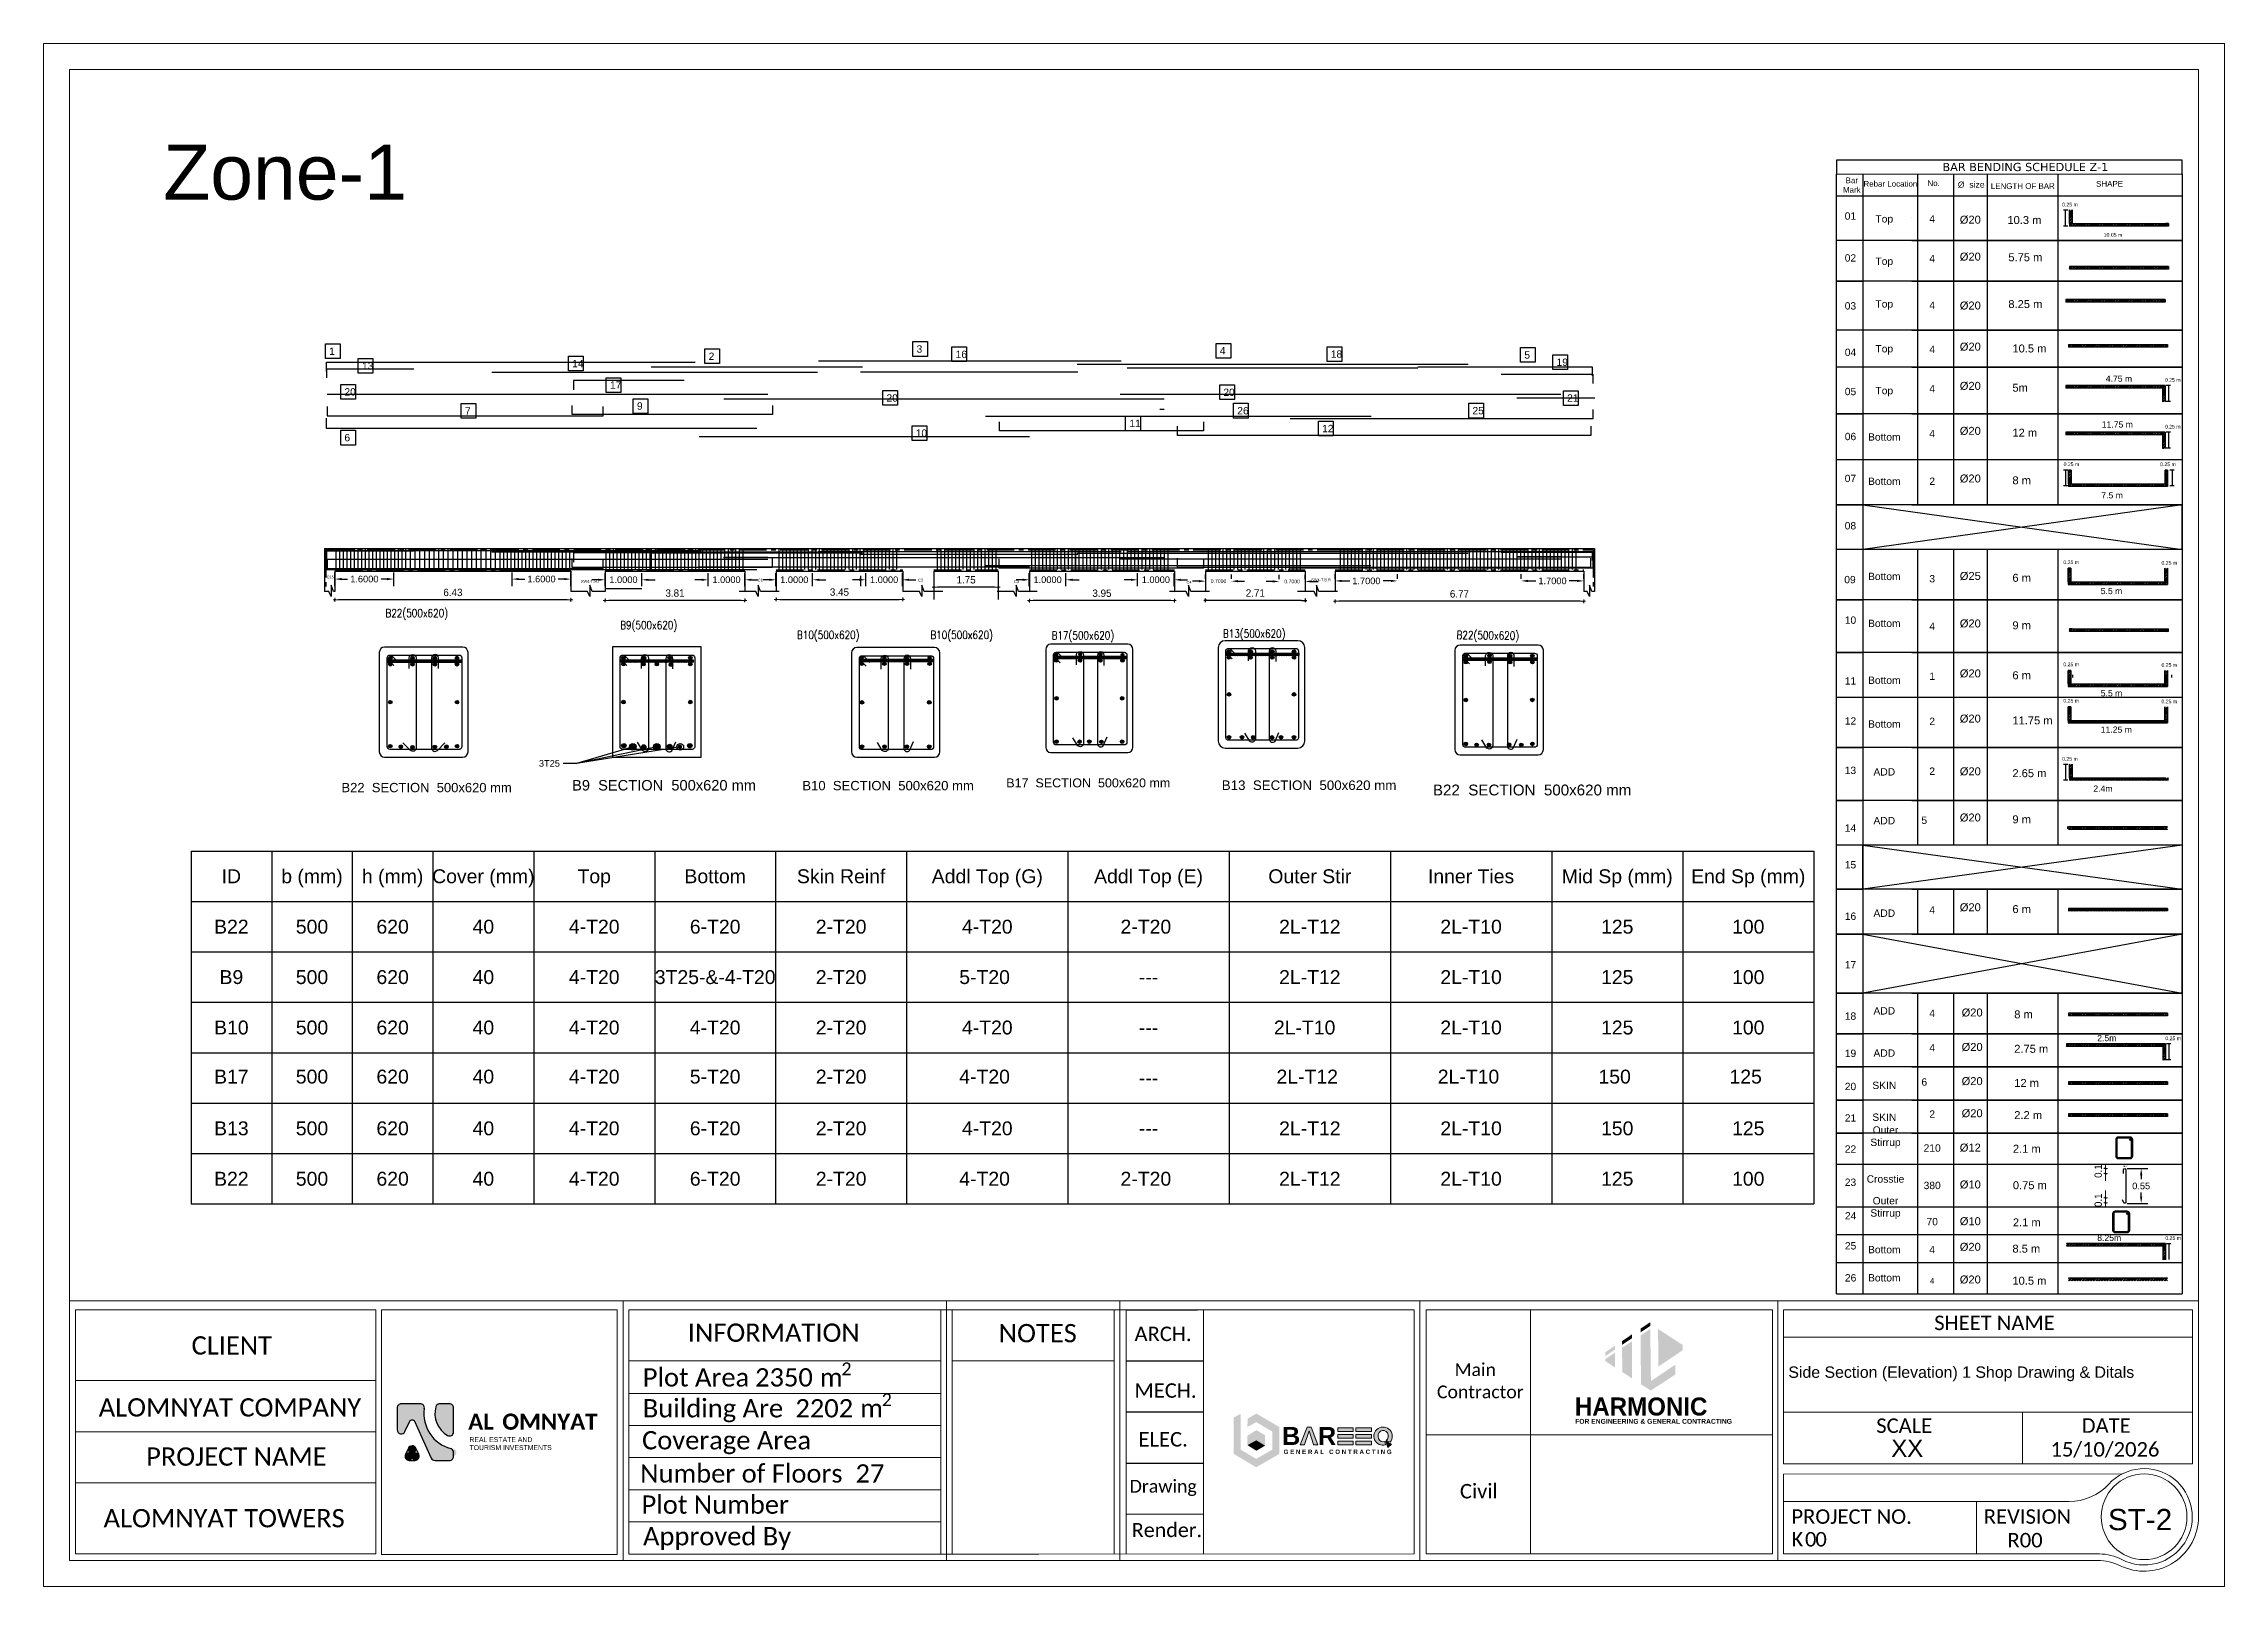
# Model space of a CAD drawing. Header units: inches. Extents: x 16 to 269, y 163 to 682.
# Drawn here: x 26.4 to 85.8, y 468.3 to 510.3 of the extents above; entities that cross this region are included whole.
import ezdxf
from ezdxf import colors
from ezdxf.entities.mleader import LeaderData, LeaderLine
from ezdxf.enums import TextEntityAlignment as Align
from ezdxf.math import Vec2, Vec3

# ---------------------------------------------------------------- set-up
doc = ezdxf.new("R2010")
doc.units = ezdxf.units.IN
doc.header["$MEASUREMENT"] = 0
doc.linetypes.add('CENTER2', pattern=[1.125, 0.75, -0.125, 0.125, -0.125])
doc.layers.get('Defpoints').update_dxf_attribs({"lineweight": 5})
for name, color, linetype in [('AutoRebar - BBS', 2, 'Continuous'), ('C', 7, 'Continuous'), ('CDEC-COLUMNS', 4, 'Continuous'), ('CDEC-FRAMING-PLAN', 7, 'Continuous'), ('CDEC-TEXT-25-SCALE', 70, 'Continuous'), ('MASSE', 7, 'Continuous'), ('S-ADDREINF', 3, 'Continuous'), ('S-MAINBAR', 5, 'Continuous'), ('S-OUTLINE', 7, 'Continuous'), ('S-SKIN', 6, 'Continuous'), ('S-STIRRUP', 1, 'Continuous'), ('S-TEXT', 2, 'Continuous'), ('Text', 7, 'Continuous'), ('XREF-FRAME$0$XREF-TITLEBLOCK$0$text', 3, 'Continuous')]:
    doc.layers.add(name, color=color, linetype=linetype)
doc.layers.add('Dim', color=7, linetype='Continuous', lineweight=5)
doc.layers.add('Sheet_Borders', color=7, linetype='Continuous', lineweight=5)
doc.styles.add('Arial_1', font='arial.ttf', dxfattribs={"height": 0.45})
doc.styles.add('AutoRebar', font='isocpeur.ttf')
doc.styles.add('CDEC-22-100', font='romans.shx', dxfattribs={"width": 0.8, "height": 0.22})
doc.styles.add('MtXpl_Verdana', font='verdana.ttf')
doc.styles.add('RA CALIBRI REGULAR', font='calibril.ttf')
doc.styles.get("Standard").update_dxf_attribs({"font": 'arial.ttf'})
doc.styles.add('XREF-AXIS$0$X-OPTA', font='x-opta1d.shx')
doc.dimstyles.get("Standard").update_dxf_attribs({"dimtxt": 0.18, "dimasz": 0.18, "dimexe": 0.18, "dimexo": 0.0625, "dimgap": 0.09, "dimtad": 0, "dimtih": 1, "dimtoh": 1, "dimdec": 4, "dimzin": 0, "dimdsep": 46, "dimtxsty": 'Standard', "dimcen": 0.09, "dimadec": 0, "dimazin": 0, "dimtfac": 1, "dimtdec": 4, "dimtofl": 0, "dimtmove": 0, "dimatfit": 3, "dimfxl": 1, "dimtolj": 1, "dimtzin": 0, "dimarcsym": 0})
doc.dimstyles.new('XREF-AXIS$0$DIM100 FINAL..2010', dxfattribs={"dimtxt": 0.2, "dimasz": 0.1, "dimexe": 100, "dimexo": 100, "dimgap": 0.1, "dimtad": 1, "dimzin": 1, "dimdsep": 46, "dimtxsty": 'XREF-AXIS$0$X-OPTA', "dimblk": 'XREF-AXIS$0$TIK', "dimcen": 0.01, "dimse1": 1, "dimse2": 1, "dimclrd": 256, "dimclre": 1, "dimclrt": 3, "dimazin": 0, "dimtfac": 1, "dimtix": 1, "dimtmove": 1, "dimatfit": 3, "dimfxl": 10, "dimfxlon": 1, "dimarcsym": 0})

msp = doc.modelspace()

# ---------------------------------------------------------------- texts
at = {"lineweight": -2, "insert": (29.6258, 507.5113), "char_height": 1.5, "attachment_point": 1}
msp.add_mtext_dynamic_manual_height_columns('Zone-1', width=9.77746, gutter_width=12.5, heights=[0], dxfattribs=at)
at = {"attachment_point": 1}
for s, width, gutter_width, insert, char_height in [('{\\fCandara|b1|i0|c0|p34;\\C256;\\c0;AL} ', 0.439036, 2.1952, (37.9313, 472.9596), 0.439036), ('{\\fCandara|b1|i0|c0|p34;\\C256;\\c0;OMNYAT}', 2.78249, 2.1952, (38.861, 472.9596), 0.439036), ('{\\fTraditional Arabic|b1|i0|c0|p18;\\C156;HARMONIC}', 0.044328, 2.4545, (68.0752, 473.3976), 0.490894), ('{\\fArabic Typesetting|b1|i0|c0|p66;\\C156;FOR ENGINEERING & GENERAL CONTRACTING}', 5.032572, 0.6661, (68.0812, 472.8148), 0.133217)]:
    msp.add_mtext_dynamic_manual_height_columns(s, width=width, gutter_width=gutter_width, heights=[0], dxfattribs=dict(at, insert=insert, char_height=char_height))
at = {"insert": (37.9653, 472.3182), "char_height": 0.133654, "attachment_point": 1, "style": 'Arial_1'}
msp.add_mtext_dynamic_manual_height_columns('\\pxsm1;{\\C256;\\c0;REAL ESTATE AND}', width=2.811506, gutter_width=0.6863, heights=[0.4171], dxfattribs=at)
at = {"insert": (37.9664, 472.1003), "char_height": 0.133654, "width": 2.811506, "attachment_point": 1, "style": 'Arial_1'}
msp.add_mtext('TOURISM INVESTMENTS', dxfattribs=at)
at = {"layer": 'Sheet_Borders', "linetype": 'Continuous', "lineweight": 0, "style": 'RA CALIBRI REGULAR'}
for s, height, p in [('INFORMATION', 0.497488, (43.9111, 474.914)), ('NOTES', 0.49749, (52.3817, 474.9009)), ('ARCH.', 0.39425, (56.0801, 474.9331)), ('SHEET NAME', 0.39425, (77.8635, 475.2322)), ('CLIENT', 0.49749, (30.3962, 474.5664)), ('Main ', 0.34558, (64.8002, 473.9823)), ('MECH.', 0.39425, (56.0796, 473.3903)), ('  Contractor', 0.345576, (64.0757, 473.3774)), ('ALOMNYAT COMPANY', 0.497488, (27.8672, 472.8792)), ('SCALE', 0.39425, (76.2842, 472.4325)), ('DATE', 0.39425, (81.8799, 472.4363)), ('Coverage Area', 0.497488, (42.6676, 471.985)), ('ELEC.', 0.39425, (56.1897, 472.0627)), ('PROJECT NAME', 0.497488, (29.1587, 471.541)), ('15/10/2026', 0.39425, (81.0295, 471.7887)), ('Drawing', 0.34627, (55.9494, 470.8081)), ('Civil', 0.39425, (64.9448, 470.6494)), ('Plot Number', 0.497488, (42.6537, 470.2323)), ('ALOMNYAT TOWERS', 0.497488, (27.9996, 469.8626)), ('Approved By', 0.497488, (42.6929, 469.372)), ('Render.', 0.38489, (56.0059, 469.5964)), ('PROJECT NO.', 0.394254, (73.9737, 469.9587)), ('REVISION', 0.39425, (79.2137, 469.9593)), ('K', 0.3943, (73.9754, 469.3407)), ('0', 0.3943, (74.343, 469.3407)), ('0', 0.3943, (74.626, 469.3407)), ('R00', 0.39425, (79.8594, 469.3158))]:
    msp.add_text(s, height=height, dxfattribs=at).set_placement(p)
at = {"layer": 'Sheet_Borders', "style": 'RA CALIBRI REGULAR'}
for s, height, p in [('Plot Area ', 0.49749, (42.6865, 473.6968)), (' m', 0.49749, (47.335, 473.6968)), ('2', 0.3482, (48.0978, 474.0035)), ('2', 0.3482, (49.1961, 473.1622)), ('Building Are  ', 0.497488, (42.6865, 472.8554)), (' m', 0.49749, (48.4333, 472.8554)), ('Number of Floors  ', 0.497488, (42.6142, 471.0806))]:
    msp.add_text(s, height=height, dxfattribs=at).set_placement(p)
at = {"layer": 'Sheet_Borders', "color": 244, "true_color": 0x991b1e, "style": 'RA CALIBRI REGULAR'}
for s, p in [('2350', (45.7461, 473.6968)), ('2202', (46.8444, 472.8554)), ('27', (48.4819, 471.0806))]:
    msp.add_text(s, height=0.49749, dxfattribs=at).set_placement(p)
at = {"layer": 'Text'}
msp.add_text('Side Section (Elevation) 1 Shop Drawing & Ditals', height=0.309516, dxfattribs=at).set_placement((73.8895, 473.933))
at = {"layer": 'Text', "ltscale": 3}
for s, height, p in [('XX', 0.46568, (76.6942, 471.7817)), ('ST-2', 0.57817, (82.5946, 469.7855))]:
    msp.add_text(s, height=height, dxfattribs=at).set_placement(p)

# ---------------------------------------------------------------- blocks, each defined once
blk = doc.blocks.new('XREF-AXIS$0$TIK')
for p, q in [((-1, 0), (0.5, 0)), ((0, 0.5), (0, -0.5))]:
    blk.add_line(p, q)
at = {"const_width": 0.15}
blk.add_lwpolyline([(0.25, 0.25), (-0.25, -0.25)], dxfattribs=at)
blk = doc.blocks.new('*D606')
at = {"layer": 'Defpoints', "color": 0, "transparency": 16777216}
for p in [(80.47, 73.872), (83.176, 73.872), (80.47, 73.432)]:
    blk.add_point(p, dxfattribs=at)
at = {"layer": 'MASSE', "lineweight": -2, "transparency": 16777216}
blk.add_line((83.076, 73.432), (80.57, 73.432), dxfattribs=at)
at = {"layer": 'MASSE', "lineweight": -2, "transparency": 16777216, "xscale": 0.1, "yscale": 0.1, "zscale": 0.1, "rotation": 180}
blk.add_blockref('XREF-AXIS$0$TIK', (80.47, 73.432), dxfattribs=at)
at = {"layer": 'MASSE', "lineweight": -2, "transparency": 16777216, "xscale": 0.1, "yscale": 0.1, "zscale": 0.1}
blk.add_blockref('XREF-AXIS$0$TIK', (83.176, 73.432), dxfattribs=at)
at = {"layer": 'MASSE', "color": 3, "transparency": 16777216, "insert": (81.823, 73.632), "char_height": 0.2, "attachment_point": 5, "style": 'XREF-AXIS$0$X-OPTA'}
blk.add_mtext('2.71', dxfattribs=at)
blk = doc.blocks.new('*D607')
at = {"layer": 'Defpoints', "color": 0, "transparency": 16777216}
for p in [(64.113, 75.374), (67.92, 75.374), (64.113, 73.429)]:
    blk.add_point(p, dxfattribs=at)
at = {"layer": 'Dim', "lineweight": -2, "transparency": 16777216}
blk.add_line((67.82, 73.429), (64.213, 73.429), dxfattribs=at)
at = {"layer": 'Dim', "lineweight": -2, "transparency": 16777216, "xscale": 0.1, "yscale": 0.1, "zscale": 0.1, "rotation": 180}
blk.add_blockref('XREF-AXIS$0$TIK', (64.113, 73.429), dxfattribs=at)
at = {"layer": 'Dim', "lineweight": -2, "transparency": 16777216, "xscale": 0.1, "yscale": 0.1, "zscale": 0.1}
blk.add_blockref('XREF-AXIS$0$TIK', (67.92, 73.429), dxfattribs=at)
at = {"layer": 'Dim', "color": 3, "transparency": 16777216, "insert": (66.016, 73.629), "char_height": 0.2, "attachment_point": 5, "style": 'XREF-AXIS$0$X-OPTA'}
blk.add_mtext('3.81', dxfattribs=at)
blk = doc.blocks.new('*D608')
at = {"layer": 'Defpoints', "color": 0, "transparency": 16777216}
for p in [(68.77, 75.421), (72.22, 75.421), (72.22, 73.456)]:
    blk.add_point(p, dxfattribs=at)
at = {"layer": 'Dim', "lineweight": -2, "transparency": 16777216}
blk.add_line((68.87, 73.456), (72.12, 73.456), dxfattribs=at)
at = {"layer": 'Dim', "lineweight": -2, "transparency": 16777216, "xscale": 0.1, "yscale": 0.1, "zscale": 0.1, "rotation": 180}
blk.add_blockref('XREF-AXIS$0$TIK', (68.77, 73.456), dxfattribs=at)
at = {"layer": 'Dim', "lineweight": -2, "transparency": 16777216, "xscale": 0.1, "yscale": 0.1, "zscale": 0.1}
blk.add_blockref('XREF-AXIS$0$TIK', (72.22, 73.456), dxfattribs=at)
at = {"layer": 'Dim', "color": 3, "transparency": 16777216, "insert": (70.495, 73.656), "char_height": 0.2, "attachment_point": 5, "style": 'XREF-AXIS$0$X-OPTA'}
blk.add_mtext('3.45', dxfattribs=at)
blk = doc.blocks.new('*D609')
at = {"layer": 'Defpoints', "color": 0, "transparency": 16777216}
for p in [(73.07, 75.754), (74.82, 75.754), (73.07, 73.79)]:
    blk.add_point(p, dxfattribs=at)
at = {"layer": 'Dim', "lineweight": -2, "transparency": 16777216}
blk.add_line((74.72, 73.79), (73.17, 73.79), dxfattribs=at)
at = {"layer": 'Dim', "lineweight": -2, "transparency": 16777216, "xscale": 0.1, "yscale": 0.1, "zscale": 0.1, "rotation": 180}
blk.add_blockref('XREF-AXIS$0$TIK', (73.07, 73.79), dxfattribs=at)
at = {"layer": 'Dim', "lineweight": -2, "transparency": 16777216, "xscale": 0.1, "yscale": 0.1, "zscale": 0.1}
blk.add_blockref('XREF-AXIS$0$TIK', (74.82, 73.79), dxfattribs=at)
at = {"layer": 'Dim', "color": 3, "transparency": 16777216, "insert": (73.945, 73.99), "char_height": 0.2, "attachment_point": 5, "style": 'XREF-AXIS$0$X-OPTA'}
blk.add_mtext('1.75', dxfattribs=at)
blk = doc.blocks.new('*D610')
at = {"layer": 'Defpoints', "color": 0, "transparency": 16777216}
for p in [(75.67, 75.391), (79.62, 75.391), (75.67, 73.425)]:
    blk.add_point(p, dxfattribs=at)
at = {"layer": 'Dim', "lineweight": -2, "transparency": 16777216}
blk.add_line((79.52, 73.425), (75.77, 73.425), dxfattribs=at)
at = {"layer": 'Dim', "lineweight": -2, "transparency": 16777216, "xscale": 0.1, "yscale": 0.1, "zscale": 0.1, "rotation": 180}
blk.add_blockref('XREF-AXIS$0$TIK', (75.67, 73.425), dxfattribs=at)
at = {"layer": 'Dim', "lineweight": -2, "transparency": 16777216, "xscale": 0.1, "yscale": 0.1, "zscale": 0.1}
blk.add_blockref('XREF-AXIS$0$TIK', (79.62, 73.425), dxfattribs=at)
at = {"layer": 'Dim', "color": 3, "transparency": 16777216, "insert": (77.645, 73.625), "char_height": 0.2, "attachment_point": 5, "style": 'XREF-AXIS$0$X-OPTA'}
blk.add_mtext('3.95', dxfattribs=at)
blk = doc.blocks.new('*D611')
at = {"layer": 'Defpoints', "color": 0, "transparency": 16777216}
for p in [(83.998, 75.398), (90.767, 75.398), (83.998, 73.407)]:
    blk.add_point(p, dxfattribs=at)
at = {"layer": 'Dim', "lineweight": -2, "transparency": 16777216}
blk.add_line((90.667, 73.407), (84.098, 73.407), dxfattribs=at)
at = {"layer": 'Dim', "lineweight": -2, "transparency": 16777216, "xscale": 0.1, "yscale": 0.1, "zscale": 0.1, "rotation": 180}
blk.add_blockref('XREF-AXIS$0$TIK', (83.998, 73.407), dxfattribs=at)
at = {"layer": 'Dim', "lineweight": -2, "transparency": 16777216, "xscale": 0.1, "yscale": 0.1, "zscale": 0.1}
blk.add_blockref('XREF-AXIS$0$TIK', (90.767, 73.407), dxfattribs=at)
at = {"layer": 'Dim', "color": 3, "transparency": 16777216, "insert": (87.382, 73.607), "char_height": 0.2, "attachment_point": 5, "style": 'XREF-AXIS$0$X-OPTA'}
blk.add_mtext('6.77', dxfattribs=at)
blk = doc.blocks.new('*U602')
at = {"color": 1}
blk.add_line((0, -0.278), (0, 0.278), dxfattribs=at)
blk = doc.blocks.new('*U603')
at = {"color": 0, "linetype": 'ByBlock', "lineweight": -2, "transparency": 16777216}
for p in [(0, 0), (0.1, 0), (0.2, 0), (0.3, 0), (0.4, 0), (0.5, 0), (0.6, 0), (0.7, 0), (0.8, 0), (0.9, 0), (1, 0), (1.1, 0), (1.2, 0), (1.3, 0), (1.4, 0), (1.5, 0), (1.6, 0), (1.7, 0), (1.8, 0), (1.9, 0)]:
    blk.add_blockref('*U602', p, dxfattribs=at)
blk = doc.blocks.new('*U582')
at = {"color": 1}
blk.add_line((0, -0.278), (0, 0.278), dxfattribs=at)
blk = doc.blocks.new('*U583')
at = {"color": 0, "linetype": 'ByBlock', "lineweight": -2, "transparency": 16777216}
for p in [(0, 0), (0.1, 0), (0.2, 0), (0.3, 0), (0.4, 0), (0.5, 0), (0.6, 0), (0.7, 0), (0.8, 0), (0.9, 0), (1, 0), (1.1, 0), (1.2, 0)]:
    blk.add_blockref('*U582', p, dxfattribs=at)
blk = doc.blocks.new('*U600')
at = {"color": 1}
blk.add_line((0, -0.278), (0, 0.278), dxfattribs=at)
blk = doc.blocks.new('*U601')
at = {"color": 0, "linetype": 'ByBlock', "lineweight": -2, "transparency": 16777216}
for p in [(0, 0), (0.1285, 0), (0.257, 0), (0.3855, 0), (0.514, 0), (0.6425, 0), (0.771, 0), (0.8995, 0), (1.028, 0), (1.1565, 0), (1.285, 0), (1.4135, 0), (1.542, 0), (1.6705, 0), (1.799, 0), (1.9275, 0), (2.056, 0), (2.1845, 0), (2.313, 0), (2.4415, 0), (2.57, 0)]:
    blk.add_blockref('*U600', p, dxfattribs=at)
blk = doc.blocks.new('*U588')
at = {"color": 1}
blk.add_line((0, -0.278), (0, 0.278), dxfattribs=at)
blk = doc.blocks.new('*U599')
at = {"color": 0, "linetype": 'ByBlock', "lineweight": -2, "transparency": 16777216}
for p in [(0, 0), (0.1, 0), (0.2, 0), (0.3, 0), (0.4, 0), (0.5, 0), (0.6, 0), (0.7, 0), (0.8, 0), (0.9, 0), (1, 0), (1.1, 0), (1.2, 0), (1.3, 0), (1.4, 0), (1.5, 0), (1.6, 0), (1.7, 0), (1.8, 0), (1.9, 0)]:
    blk.add_blockref('*U588', p, dxfattribs=at)
blk = doc.blocks.new('*U596')
at = {"color": 1}
blk.add_line((0, -0.278), (0, 0.278), dxfattribs=at)
blk = doc.blocks.new('*U597')
at = {"color": 0, "linetype": 'ByBlock', "lineweight": -2, "transparency": 16777216}
for p in [(0, 0), (0.1, 0), (0.2, 0), (0.3, 0), (0.4, 0), (0.5, 0), (0.6, 0), (0.7, 0), (0.8, 0), (0.9, 0), (1, 0), (1.1, 0), (1.2, 0)]:
    blk.add_blockref('*U596', p, dxfattribs=at)
blk = doc.blocks.new('*U567')
at = {"color": 1}
blk.add_line((0, -0.278), (0, 0.278), dxfattribs=at)
blk = doc.blocks.new('*U568')
at = {"color": 0, "linetype": 'ByBlock', "lineweight": -2, "transparency": 16777216}
for p in [(0, 0), (0.1, 0), (0.2, 0), (0.3, 0), (0.4, 0), (0.5, 0), (0.6, 0), (0.7, 0), (0.8, 0), (0.9, 0), (1, 0), (1.1, 0), (1.2, 0)]:
    blk.add_blockref('*U567', p, dxfattribs=at)
blk = doc.blocks.new('*U570')
at = {"color": 1}
blk.add_line((0, -0.278), (0, 0.278), dxfattribs=at)
blk = doc.blocks.new('*U571')
at = {"color": 0, "linetype": 'ByBlock', "lineweight": -2, "transparency": 16777216}
for p in [(0, 0), (0.1, 0), (0.2, 0), (0.3, 0), (0.4, 0), (0.5, 0), (0.6, 0), (0.7, 0), (0.8, 0), (0.9, 0), (1, 0), (1.1, 0), (1.2, 0)]:
    blk.add_blockref('*U570', p, dxfattribs=at)
blk = doc.blocks.new('*U584')
at = {"color": 1}
blk.add_line((0, -0.278), (0, 0.278), dxfattribs=at)
blk = doc.blocks.new('*U591')
at = {"color": 0, "linetype": 'ByBlock', "lineweight": -2, "transparency": 16777216}
for p in [(0, 0), (0.1, 0), (0.2, 0), (0.3, 0), (0.4, 0), (0.5, 0), (0.6, 0), (0.7, 0), (0.8, 0), (0.9, 0), (1, 0), (1.1, 0), (1.2, 0)]:
    blk.add_blockref('*U584', p, dxfattribs=at)
blk = doc.blocks.new('*U594')
at = {"color": 1}
blk.add_line((0, -0.278), (0, 0.278), dxfattribs=at)
blk = doc.blocks.new('*U595')
at = {"color": 0, "linetype": 'ByBlock', "lineweight": -2, "transparency": 16777216}
for p in [(0, 0), (0.1, 0), (0.2, 0), (0.3, 0), (0.4, 0), (0.5, 0), (0.6, 0), (0.7, 0), (0.8, 0), (0.9, 0), (1, 0), (1.1, 0), (1.2, 0)]:
    blk.add_blockref('*U594', p, dxfattribs=at)
blk = doc.blocks.new('*U590')
at = {"color": 1}
blk.add_line((0, -0.278), (0, 0.278), dxfattribs=at)
blk = doc.blocks.new('*U593')
at = {"color": 0, "linetype": 'ByBlock', "lineweight": -2, "transparency": 16777216}
for p in [(0, 0), (0.1, 0), (0.2, 0), (0.3, 0), (0.4, 0), (0.5, 0), (0.6, 0), (0.7, 0), (0.8, 0), (0.9, 0), (1, 0), (1.1, 0), (1.2, 0)]:
    blk.add_blockref('*U590', p, dxfattribs=at)
blk = doc.blocks.new('*U580')
at = {"color": 1}
blk.add_line((0, -0.278), (0, 0.278), dxfattribs=at)
blk = doc.blocks.new('*U581')
at = {"color": 0, "linetype": 'ByBlock', "lineweight": -2, "transparency": 16777216}
for p in [(0, 0), (0.1, 0), (0.2, 0), (0.3, 0), (0.4, 0), (0.5, 0), (0.6, 0), (0.7, 0), (0.8, 0), (0.9, 0), (1, 0), (1.1, 0), (1.2, 0)]:
    blk.add_blockref('*U580', p, dxfattribs=at)
blk = doc.blocks.new('*U585')
at = {"color": 1}
blk.add_line((0, -0.278), (0, 0.278), dxfattribs=at)
blk = doc.blocks.new('*U586')
at = {"color": 0, "linetype": 'ByBlock', "lineweight": -2, "transparency": 16777216}
for p in [(0, 0), (0.1, 0), (0.2, 0), (0.3, 0), (0.4, 0), (0.5, 0), (0.6, 0), (0.7, 0), (0.8, 0), (0.9, 0), (1, 0), (1.1, 0), (1.2, 0)]:
    blk.add_blockref('*U585', p, dxfattribs=at)
blk = doc.blocks.new('*U587')
at = {"color": 1}
blk.add_line((0, -0.278), (0, 0.278), dxfattribs=at)
blk = doc.blocks.new('*U598')
at = {"color": 0, "linetype": 'ByBlock', "lineweight": -2, "transparency": 16777216}
for p in [(0, 0), (0.1, 0), (0.2, 0), (0.3, 0), (0.4, 0), (0.5, 0), (0.6, 0), (0.7, 0), (0.8, 0), (0.9, 0), (1, 0), (1.1, 0), (1.2, 0)]:
    blk.add_blockref('*U587', p, dxfattribs=at)
blk = doc.blocks.new('*U574')
at = {"color": 1}
blk.add_line((0, -0.278), (0, 0.278), dxfattribs=at)
blk = doc.blocks.new('*U577')
at = {"color": 0, "linetype": 'ByBlock', "lineweight": -2, "transparency": 16777216}
for p in [(0, 0), (0.1, 0), (0.2, 0), (0.3, 0), (0.4, 0), (0.5, 0), (0.6, 0), (0.7, 0), (0.8, 0), (0.9, 0), (1, 0), (1.1, 0), (1.2, 0)]:
    blk.add_blockref('*U574', p, dxfattribs=at)
blk = doc.blocks.new('*U604')
at = {"color": 1}
blk.add_line((0, -0.278), (0, 0.278), dxfattribs=at)
blk = doc.blocks.new('*U605')
at = {"color": 0, "linetype": 'ByBlock', "lineweight": -2, "transparency": 16777216}
for p in [(0, 0), (0.1, 0), (0.2, 0), (0.3, 0), (0.4, 0), (0.5, 0), (0.6, 0), (0.7, 0), (0.8, 0), (0.9, 0), (1, 0), (1.1, 0), (1.2, 0)]:
    blk.add_blockref('*U604', p, dxfattribs=at)
blk = doc.blocks.new('*U575')
at = {"color": 1}
blk.add_line((0, -0.278), (0, 0.278), dxfattribs=at)
blk = doc.blocks.new('*U576')
at = {"color": 0, "linetype": 'ByBlock', "lineweight": -2, "transparency": 16777216}
for p in [(0, 0), (0.1, 0), (0.2, 0), (0.3, 0), (0.4, 0), (0.5, 0), (0.6, 0), (0.7, 0), (0.8, 0), (0.9, 0), (1, 0), (1.1, 0), (1.2, 0)]:
    blk.add_blockref('*U575', p, dxfattribs=at)
blk = doc.blocks.new('*U592')
at = {"color": 1}
blk.add_line((0, -0.278), (0, 0.278), dxfattribs=at)
blk = doc.blocks.new('*U578')
at = {"color": 0, "linetype": 'ByBlock', "lineweight": -2, "transparency": 16777216}
for p in [(0, 0), (0.1, 0), (0.2, 0), (0.3, 0), (0.4, 0), (0.5, 0), (0.6, 0), (0.7, 0), (0.8, 0), (0.9, 0), (1, 0), (1.1, 0), (1.2, 0)]:
    blk.add_blockref('*U592', p, dxfattribs=at)
blk = doc.blocks.new('*U566')
at = {"color": 1}
blk.add_line((0, -0.278), (0, 0.278), dxfattribs=at)
blk = doc.blocks.new('*U572')
at = {"color": 0, "linetype": 'ByBlock', "lineweight": -2, "transparency": 16777216}
for p in [(0, 0), (0.1, 0), (0.2, 0), (0.3, 0), (0.4, 0), (0.5, 0), (0.6, 0), (0.7, 0), (0.8, 0), (0.9, 0), (1, 0), (1.1, 0), (1.2, 0)]:
    blk.add_blockref('*U566', p, dxfattribs=at)
blk = doc.blocks.new('*U573')
at = {"color": 1}
blk.add_line((0, -0.278), (0, 0.278), dxfattribs=at)
blk = doc.blocks.new('*U579')
at = {"color": 0, "linetype": 'ByBlock', "lineweight": -2, "transparency": 16777216}
for p in [(0, 0), (0.1, 0), (0.2, 0), (0.3, 0), (0.4, 0), (0.5, 0), (0.6, 0), (0.7, 0), (0.8, 0), (0.9, 0), (1, 0), (1.1, 0), (1.2, 0)]:
    blk.add_blockref('*U573', p, dxfattribs=at)
blk = doc.blocks.new('*U589')
at = {"color": 1}
blk.add_line((0, -0.278), (0, 0.278), dxfattribs=at)
blk = doc.blocks.new('*U564')
at = {"color": 0, "linetype": 'ByBlock', "lineweight": -2, "transparency": 16777216}
for p in [(0, 0), (0.1, 0), (0.2, 0), (0.3, 0), (0.4, 0), (0.5, 0), (0.6, 0), (0.7, 0), (0.8, 0), (0.9, 0), (1, 0), (1.1, 0), (1.2, 0)]:
    blk.add_blockref('*U589', p, dxfattribs=at)
blk = doc.blocks.new('*U565')
at = {"color": 1}
blk.add_line((0, -0.278), (0, 0.278), dxfattribs=at)
blk = doc.blocks.new('*U569')
at = {"color": 0, "linetype": 'ByBlock', "lineweight": -2, "transparency": 16777216}
for p in [(0, 0), (0.1, 0), (0.2, 0), (0.3, 0), (0.4, 0), (0.5, 0), (0.6, 0), (0.7, 0), (0.8, 0), (0.9, 0), (1, 0), (1.1, 0), (1.2, 0)]:
    blk.add_blockref('*U565', p, dxfattribs=at)
blk = doc.blocks.new('*D18')
at = {"layer": 'Defpoints', "color": 0, "transparency": 16777216}
for p in [(56.754, 73.677), (63.18, 73.677), (56.754, 73.446)]:
    blk.add_point(p, dxfattribs=at)
at = {"layer": 'Dim', "lineweight": -2, "transparency": 16777216}
blk.add_line((63.08, 73.446), (56.854, 73.446), dxfattribs=at)
at = {"layer": 'Dim', "lineweight": -2, "transparency": 16777216, "xscale": 0.1, "yscale": 0.1, "zscale": 0.1, "rotation": 180}
blk.add_blockref('XREF-AXIS$0$TIK', (56.754, 73.446), dxfattribs=at)
at = {"layer": 'Dim', "lineweight": -2, "transparency": 16777216, "xscale": 0.1, "yscale": 0.1, "zscale": 0.1}
blk.add_blockref('XREF-AXIS$0$TIK', (63.18, 73.446), dxfattribs=at)
at = {"layer": 'Dim', "color": 3, "transparency": 16777216, "insert": (59.967, 73.646), "char_height": 0.2, "attachment_point": 5, "style": 'XREF-AXIS$0$X-OPTA'}
blk.add_mtext('6.43', dxfattribs=at)
blk = doc.blocks.new('*D67')
at = {"layer": 'Defpoints', "color": 0, "transparency": 16777216}
for p in [(105.504, 57.96), (105.504, 57.014), (105.952, 57.014)]:
    blk.add_point(p, dxfattribs=at)
at = {"layer": 'Dim', "color": 0, "lineweight": -2, "transparency": 16777216}
for p, q in [((105.567, 57.96), (106.132, 57.96)), ((105.952, 57.78), (105.952, 57.669)), ((105.952, 57.194), (105.952, 57.305)), ((105.567, 57.014), (106.132, 57.014))]:
    blk.add_line(p, q, dxfattribs=at)
at = {"layer": 'Dim', "color": 0, "transparency": 16777216}
for points in [[(105.922, 57.78), (105.982, 57.78), (105.952, 57.96)], [(105.922, 57.194), (105.982, 57.194), (105.952, 57.014)]]:
    blk.add_solid(points, dxfattribs=at)
at = {"layer": 'Dim', "color": 0, "transparency": 16777216, "insert": (105.952, 57.487), "char_height": 0.18, "attachment_point": 5}
blk.add_mtext('\\A1;{\\C256;0.55}', dxfattribs=at)
blk = doc.blocks.new('_Origin')
at = {"color": 0, "linetype": 'ByBlock', "lineweight": -2}
blk.add_line((0, 0), (-1, 0), dxfattribs=at)
blk.add_circle((0, 0), 0.5, dxfattribs=at)
blk = doc.blocks.new('*D618')
at = {"layer": 'Defpoints', "color": 0, "transparency": 16777216}
for p in [(56.754, 73.752), (58.354, 74.011), (58.354, 73.752)]:
    blk.add_point(p, dxfattribs=at)
at = {"layer": 'Dim', "color": 0, "lineweight": -2, "transparency": 16777216}
for p, q in [((56.754, 73.815), (56.754, 74.191)), ((56.934, 74.011), (57.099, 74.011)), ((58.174, 74.011), (58.009, 74.011)), ((58.354, 73.815), (58.354, 74.191))]:
    blk.add_line(p, q, dxfattribs=at)
at = {"layer": 'Dim', "color": 0, "transparency": 16777216}
for points in [[(56.934, 74.041), (56.934, 73.981), (56.754, 74.011)], [(58.174, 74.041), (58.174, 73.981), (58.354, 74.011)]]:
    blk.add_solid(points, dxfattribs=at)
at = {"layer": 'Dim', "color": 0, "transparency": 16777216, "insert": (57.554, 74.011), "char_height": 0.18, "attachment_point": 5}
blk.add_mtext('\\A1;1.6000', dxfattribs=at)
blk = doc.blocks.new('*D619')
at = {"layer": 'Defpoints', "color": 0, "transparency": 16777216}
for p in [(61.58, 73.752), (63.18, 74.011), (63.18, 73.752)]:
    blk.add_point(p, dxfattribs=at)
at = {"layer": 'Dim', "color": 0, "lineweight": -2, "transparency": 16777216}
for p, q in [((61.58, 73.815), (61.58, 74.191)), ((61.76, 74.011), (61.925, 74.011)), ((63, 74.011), (62.835, 74.011)), ((63.18, 73.815), (63.18, 74.191))]:
    blk.add_line(p, q, dxfattribs=at)
at = {"layer": 'Dim', "color": 0, "transparency": 16777216}
for points in [[(61.76, 74.041), (61.76, 73.981), (61.58, 74.011)], [(63, 74.041), (63, 73.981), (63.18, 74.011)]]:
    blk.add_solid(points, dxfattribs=at)
at = {"layer": 'Dim', "color": 0, "transparency": 16777216, "insert": (62.38, 74.011), "char_height": 0.18, "attachment_point": 5}
blk.add_mtext('\\A1;1.6000', dxfattribs=at)
blk = doc.blocks.new('*D622')
at = {"layer": 'Defpoints', "color": 0, "transparency": 16777216}
for p in [(64.112, 73.752), (65.112, 73.992), (65.112, 73.752)]:
    blk.add_point(p, dxfattribs=at)
at = {"layer": 'Dim', "color": 0, "lineweight": -2, "transparency": 16777216}
for p, q in [((63.932, 73.992), (63.752, 73.992)), ((64.112, 73.815), (64.112, 74.172)), ((65.112, 73.815), (65.112, 74.172)), ((65.292, 73.992), (65.472, 73.992))]:
    blk.add_line(p, q, dxfattribs=at)
at = {"layer": 'Dim', "color": 0, "transparency": 16777216}
for points in [[(63.932, 74.022), (63.932, 73.962), (64.112, 73.992)], [(65.292, 74.022), (65.292, 73.962), (65.112, 73.992)]]:
    blk.add_solid(points, dxfattribs=at)
at = {"layer": 'Dim', "color": 0, "transparency": 16777216, "insert": (64.612, 73.992), "char_height": 0.18, "attachment_point": 5}
blk.add_mtext('\\A1;1.0000', dxfattribs=at)
blk = doc.blocks.new('*D623')
at = {"layer": 'Defpoints', "color": 0, "transparency": 16777216}
for p in [(66.919, 73.752), (67.919, 73.992), (67.919, 73.752)]:
    blk.add_point(p, dxfattribs=at)
at = {"layer": 'Dim', "color": 0, "lineweight": -2, "transparency": 16777216}
for p, q in [((66.739, 73.992), (66.559, 73.992)), ((66.919, 73.815), (66.919, 74.172)), ((67.919, 73.815), (67.919, 74.172)), ((68.099, 73.992), (68.279, 73.992))]:
    blk.add_line(p, q, dxfattribs=at)
at = {"layer": 'Dim', "color": 0, "transparency": 16777216}
for points in [[(66.739, 74.022), (66.739, 73.962), (66.919, 73.992)], [(68.099, 74.022), (68.099, 73.962), (67.919, 73.992)]]:
    blk.add_solid(points, dxfattribs=at)
at = {"layer": 'Dim', "color": 0, "transparency": 16777216, "insert": (67.419, 73.992), "char_height": 0.18, "attachment_point": 5}
blk.add_mtext('\\A1;1.0000', dxfattribs=at)
blk = doc.blocks.new('*D624')
at = {"layer": 'Defpoints', "color": 0, "transparency": 16777216}
for p in [(68.765, 73.752), (69.765, 73.992), (69.765, 73.752)]:
    blk.add_point(p, dxfattribs=at)
at = {"layer": 'Dim', "color": 0, "lineweight": -2, "transparency": 16777216}
for p, q in [((68.585, 73.992), (68.405, 73.992)), ((68.765, 73.815), (68.765, 74.172)), ((69.765, 73.815), (69.765, 74.172)), ((69.945, 73.992), (70.125, 73.992))]:
    blk.add_line(p, q, dxfattribs=at)
at = {"layer": 'Dim', "color": 0, "transparency": 16777216}
for points in [[(68.585, 74.022), (68.585, 73.962), (68.765, 73.992)], [(69.945, 74.022), (69.945, 73.962), (69.765, 73.992)]]:
    blk.add_solid(points, dxfattribs=at)
at = {"layer": 'Dim', "color": 0, "transparency": 16777216, "insert": (69.265, 73.992), "char_height": 0.18, "attachment_point": 5}
blk.add_mtext('\\A1;1.0000', dxfattribs=at)
blk = doc.blocks.new('*D625')
at = {"layer": 'Defpoints', "color": 0, "transparency": 16777216}
for p in [(71.212, 73.752), (72.212, 73.992), (72.212, 73.752)]:
    blk.add_point(p, dxfattribs=at)
at = {"layer": 'Dim', "color": 0, "lineweight": -2, "transparency": 16777216}
for p, q in [((71.032, 73.992), (70.852, 73.992)), ((71.212, 73.815), (71.212, 74.172)), ((72.212, 73.815), (72.212, 74.172)), ((72.392, 73.992), (72.572, 73.992))]:
    blk.add_line(p, q, dxfattribs=at)
at = {"layer": 'Dim', "color": 0, "transparency": 16777216}
for points in [[(71.032, 74.022), (71.032, 73.962), (71.212, 73.992)], [(72.392, 74.022), (72.392, 73.962), (72.212, 73.992)]]:
    blk.add_solid(points, dxfattribs=at)
at = {"layer": 'Dim', "color": 0, "transparency": 16777216, "insert": (71.712, 73.992), "char_height": 0.18, "attachment_point": 5}
blk.add_mtext('\\A1;1.0000', dxfattribs=at)
blk = doc.blocks.new('*D626')
at = {"layer": 'Defpoints', "color": 0, "transparency": 16777216}
for p in [(75.665, 73.752), (76.665, 73.992), (76.665, 73.752)]:
    blk.add_point(p, dxfattribs=at)
at = {"layer": 'Dim', "color": 0, "lineweight": -2, "transparency": 16777216}
for p, q in [((75.485, 73.992), (75.305, 73.992)), ((75.665, 73.815), (75.665, 74.172)), ((76.665, 73.815), (76.665, 74.172)), ((76.845, 73.992), (77.025, 73.992))]:
    blk.add_line(p, q, dxfattribs=at)
at = {"layer": 'Dim', "color": 0, "transparency": 16777216}
for points in [[(75.485, 74.022), (75.485, 73.962), (75.665, 73.992)], [(76.845, 74.022), (76.845, 73.962), (76.665, 73.992)]]:
    blk.add_solid(points, dxfattribs=at)
at = {"layer": 'Dim', "color": 0, "transparency": 16777216, "insert": (76.165, 73.992), "char_height": 0.18, "attachment_point": 5}
blk.add_mtext('\\A1;1.0000', dxfattribs=at)
blk = doc.blocks.new('*D627')
at = {"layer": 'Defpoints', "color": 0, "transparency": 16777216}
for p in [(78.613, 73.752), (79.613, 73.992), (79.613, 73.752)]:
    blk.add_point(p, dxfattribs=at)
at = {"layer": 'Dim', "color": 0, "lineweight": -2, "transparency": 16777216}
for p, q in [((78.433, 73.992), (78.253, 73.992)), ((78.613, 73.815), (78.613, 74.172)), ((79.613, 73.815), (79.613, 74.172)), ((79.793, 73.992), (79.973, 73.992))]:
    blk.add_line(p, q, dxfattribs=at)
at = {"layer": 'Dim', "color": 0, "transparency": 16777216}
for points in [[(78.433, 74.022), (78.433, 73.962), (78.613, 73.992)], [(79.793, 74.022), (79.793, 73.962), (79.613, 73.992)]]:
    blk.add_solid(points, dxfattribs=at)
at = {"layer": 'Dim', "color": 0, "transparency": 16777216, "insert": (79.113, 73.992), "char_height": 0.18, "attachment_point": 5}
blk.add_mtext('\\A1;1.0000', dxfattribs=at)
blk = doc.blocks.new('*D628')
at = {"layer": 'Defpoints', "color": 0, "transparency": 16777216}
for p in [(80.47, 73.952), (81.17, 73.954), (81.17, 73.952)]:
    blk.add_point(p, dxfattribs=at)
at = {"layer": 'Dim', "color": 0, "lineweight": -2, "transparency": 16777216}
for p, q in [((80.29, 73.954), (80.11, 73.954)), ((80.47, 74.014), (80.47, 74.134)), ((81.17, 74.014), (81.17, 74.134)), ((81.35, 73.954), (81.53, 73.954))]:
    blk.add_line(p, q, dxfattribs=at)
at = {"layer": 'Dim', "color": 0, "transparency": 16777216}
for points in [[(80.29, 73.984), (80.29, 73.924), (80.47, 73.954)], [(81.35, 73.984), (81.35, 73.924), (81.17, 73.954)]]:
    blk.add_solid(points, dxfattribs=at)
at = {"layer": 'Dim', "color": 0, "transparency": 16777216, "insert": (80.82, 73.954), "char_height": 0.1, "attachment_point": 5}
blk.add_mtext('\\A1;0.7000', dxfattribs=at)
blk = doc.blocks.new('*D629')
at = {"layer": 'Defpoints', "color": 0, "transparency": 16777216}
for p in [(82.476, 73.944), (83.176, 73.947), (83.176, 73.944)]:
    blk.add_point(p, dxfattribs=at)
at = {"layer": 'Dim', "color": 0, "lineweight": -2, "transparency": 16777216}
for p, q in [((82.296, 73.947), (82.116, 73.947)), ((82.476, 74.007), (82.476, 74.127)), ((83.176, 74.007), (83.176, 74.127)), ((83.356, 73.947), (83.536, 73.947))]:
    blk.add_line(p, q, dxfattribs=at)
at = {"layer": 'Dim', "color": 0, "transparency": 16777216}
for points in [[(82.296, 73.977), (82.296, 73.917), (82.476, 73.947)], [(83.356, 73.977), (83.356, 73.917), (83.176, 73.947)]]:
    blk.add_solid(points, dxfattribs=at)
at = {"layer": 'Dim', "color": 0, "transparency": 16777216, "insert": (82.826, 73.947), "char_height": 0.1, "attachment_point": 5}
blk.add_mtext('\\A1;0.7000', dxfattribs=at)
blk = doc.blocks.new('*D630')
at = {"layer": 'Defpoints', "color": 0, "transparency": 16777216}
for p in [(83.998, 73.952), (85.698, 73.961), (85.698, 73.952)]:
    blk.add_point(p, dxfattribs=at)
at = {"layer": 'Dim', "color": 0, "lineweight": -2, "transparency": 16777216}
for p, q in [((83.998, 74.014), (83.998, 74.141)), ((84.178, 73.961), (84.393, 73.961)), ((85.518, 73.961), (85.302, 73.961)), ((85.698, 74.014), (85.698, 74.141))]:
    blk.add_line(p, q, dxfattribs=at)
at = {"layer": 'Dim', "color": 0, "transparency": 16777216}
for points in [[(84.178, 73.991), (84.178, 73.931), (83.998, 73.961)], [(85.518, 73.991), (85.518, 73.931), (85.698, 73.961)]]:
    blk.add_solid(points, dxfattribs=at)
at = {"layer": 'Dim', "color": 0, "transparency": 16777216, "insert": (84.848, 73.961), "char_height": 0.18, "attachment_point": 5}
blk.add_mtext('\\A1;1.7000', dxfattribs=at)
blk = doc.blocks.new('*D631')
at = {"layer": 'Defpoints', "color": 0, "transparency": 16777216}
for p in [(89.067, 73.952), (90.767, 73.961), (90.767, 73.952)]:
    blk.add_point(p, dxfattribs=at)
at = {"layer": 'Dim', "color": 0, "lineweight": -2, "transparency": 16777216}
for p, q in [((89.067, 74.014), (89.067, 74.141)), ((89.247, 73.961), (89.462, 73.961)), ((90.587, 73.961), (90.372, 73.961)), ((90.767, 74.014), (90.767, 74.141))]:
    blk.add_line(p, q, dxfattribs=at)
at = {"layer": 'Dim', "color": 0, "transparency": 16777216}
for points in [[(89.247, 73.991), (89.247, 73.931), (89.067, 73.961)], [(90.587, 73.991), (90.587, 73.931), (90.767, 73.961)]]:
    blk.add_solid(points, dxfattribs=at)
at = {"layer": 'Dim', "color": 0, "transparency": 16777216, "insert": (89.917, 73.961), "char_height": 0.18, "attachment_point": 5}
blk.add_mtext('\\A1;1.7000', dxfattribs=at)
blk = doc.blocks.new('A$Cd8bbae89')
at = {"true_color": 0x319dd3}
h = blk.add_hatch(color=142, dxfattribs=at)
h.dxf.hatch_style = 1
h.paths.add_polyline_path([(0.94, 5.22), (0, 4.67), (0, 0), (0.94, 0.53)])
h.paths.add_polyline_path([(2.97, 3.07), (1.82, 2.35), (1.82, 1.12), (2.97, 1.74)])
h.paths.add_polyline_path([(2.98, 5.23), (1.83, 4.57), (1.82, 3.51), (2.98, 4.11)])
at = {"true_color": 0x2a3383}
h = blk.add_hatch(color=177, dxfattribs=at)
h.dxf.hatch_style = 1
h.paths.add_polyline_path([(3, 5.22), (2.98, 5.22), (2.98, 4.11), (5.04, 2.89), (5.04, 0.52), (5.98, -0.03), (5.98, 3.47)])
h.paths.add_polyline_path([(4.12, 2.41), (2.97, 3.07), (2.97, 1.74), (4.12, 1.05)])
at = {"true_color": 0x319dd3}
h = blk.add_hatch(color=142, dxfattribs=at)
h.dxf.hatch_style = 1
h.paths.add_polyline_path([(8.67, 1.14), (9.13, 1.14, 0.319925), (9.24, 1.22), (9.85, 2.99), (10.44, 1.22, 0.322497), (10.56, 1.14), (11.01, 1.14), (10.13, 3.48), (9.58, 3.48)])
h.paths.add_polyline_path([(13.58, 3.39), (13.58, 2.9), (15.61, 2.9), (15.61, 3.39)])
h.paths.add_polyline_path([(13.58, 2.51), (13.58, 2.02), (15.61, 2.02), (15.61, 2.51)])
h.paths.add_polyline_path([(15.61, 1.14), (15.61, 1.63), (13.58, 1.63), (13.58, 1.14)])
h.paths.add_polyline_path([(15.94, 3.39), (15.94, 2.9), (17.97, 2.9), (17.97, 3.39)])
h.paths.add_polyline_path([(17.97, 2.02), (17.97, 2.51), (15.94, 2.51), (15.94, 2.02)])
h.paths.add_polyline_path([(17.97, 1.14), (17.97, 1.63), (15.94, 1.63), (15.94, 1.14)])
edge = h.paths.add_edge_path()
edge.add_ellipse((19.49, 2.29), major_axis=(-1.21, 0), ratio=0.972651, start_angle=138.7624, end_angle=466.2921)
edge.add_line((19.83, 1.16), (19.73, 1.59))
edge.add_ellipse((19.5, 2.29), major_axis=(0, 0.744), ratio=0.892628, start_angle=218.0399, end_angle=560.2223, ccw=False)
edge.add_line((19.91, 1.71), (20.4, 1.51))
at = {"true_color": 0x288cbd}
h = blk.add_hatch(color=142, dxfattribs=at)
h.dxf.hatch_style = 1
h.paths.add_polyline_path([(5.98, -0.03), (5.04, 0.52), (2.96, -0.67), (0.94, 0.53), (0, 0), (2.95, -1.76), (2.95, -1.76)])
h = blk.add_hatch(color=142, dxfattribs=at)
h.dxf.hatch_style = 1
h.paths.add_polyline_path([(4.12, 1.05), (2.97, 1.74), (1.82, 1.12), (2.97, 0.39)])
at = {"true_color": 0x2a3383}
h = blk.add_hatch(color=177, dxfattribs=at)
h.dxf.hatch_style = 1
h.paths.add_polyline_path([(20.1, 0.81), (20.58, 1.24), (19.85, 1.62)])
at = {"color": 142, "true_color": 0x319dd3}
blk.add_lwpolyline([(8.67, 1.14), (9.58, 3.48), (10.13, 3.48), (11.01, 1.14), (10.56, 1.14, -0.322497), (10.44, 1.22), (9.85, 2.99), (9.24, 1.22, -0.319925), (9.13, 1.14), (8.67, 1.14)], format="xyb", dxfattribs=at)
for points in [[(13.58, 3.39), (15.61, 3.39), (15.61, 2.9), (13.58, 2.9)], [(15.94, 3.39), (17.97, 3.39), (17.97, 2.9), (15.94, 2.9)], [(13.58, 2.51), (15.61, 2.51), (15.61, 2.02), (13.58, 2.02)], [(13.58, 1.63), (15.61, 1.63), (15.61, 1.14), (13.58, 1.14)], [(15.94, 2.51), (17.97, 2.51), (17.97, 2.02), (15.94, 2.02)], [(15.94, 1.63), (17.97, 1.63), (17.97, 1.14), (15.94, 1.14)]]:
    blk.add_lwpolyline(points, close=True, dxfattribs=at)
at = {"color": 143, "true_color": 0x42aad7}
for points in [[(19.73, 1.59), (19.83, 1.16)], [(19.91, 1.71), (20.4, 1.51)]]:
    blk.add_lwpolyline(points, dxfattribs=at)
at = {"color": 177, "true_color": 0x2a3383}
blk.add_lwpolyline([(19.85, 1.62), (20.58, 1.24), (20.1, 0.81), (19.85, 1.62)], dxfattribs=at)
at = {"color": 142, "true_color": 0x319dd3}
for centre, major_axis, ratio, start_param, end_param in [((19.49, 2.29), (-1.21, 0), 0.972651, 2.421862, 8.138333), ((19.5, 2.29), (0, 0.744), 0.892628, 3.805515, 9.777723)]:
    blk.add_ellipse(centre, major_axis=major_axis, ratio=ratio, start_param=start_param, end_param=end_param, dxfattribs=at)
at = {"attachment_point": 1}
for s, width, gutter_width, insert, char_height in [('{\\fArial|b1|i0|c0|p34;\\C142;\\c13868337;B} ', 2.3485, 11.74, (6.33, 3.49), 2.3485), ('\\pxsm2;{\\fArial|b1|i0|c0|p34;\\C177;\\c8598314;G E N E R A L   C O N T R A C T I N G}', 15.8741, 2.87, (6.53, 0.54), 0.5743)]:
    blk.add_mtext_dynamic_manual_height_columns(s, width=width, gutter_width=gutter_width, heights=[0], dxfattribs=dict(at, insert=insert, char_height=char_height))
at = {"color": 143, "true_color": 0x42aad7, "insert": (11.01, 3.49), "char_height": 2.3485, "attachment_point": 1}
blk.add_mtext_dynamic_manual_height_columns('{\\fArial|b1|i0|c0|p34;\\C142;\\c13868337;R} ', width=2.3485, gutter_width=11.74, heights=[0], dxfattribs=at)
blk = doc.blocks.new('753897')
at = {"layer": 'CDEC-COLUMNS'}
h = blk.add_hatch(color=3, dxfattribs=at)
edge = h.paths.add_edge_path()
edge.add_arc((66.15009, 69.44554), 0.06053, 0, 360)
at = {"layer": 'S-ADDREINF'}
h = blk.add_hatch(color=256, dxfattribs=at)
edge = h.paths.add_edge_path()
edge.add_arc((81.10415, 71.87631), 0.04713, 0, 360)
h = blk.add_hatch(color=256, dxfattribs=at)
edge = h.paths.add_edge_path()
edge.add_arc((81.69489, 71.87631), 0.04713, 0, 360)
h = blk.add_hatch(color=256, dxfattribs=at)
edge = h.paths.add_edge_path()
edge.add_arc((82.28563, 71.87631), 0.04713, 0, 360)
h = blk.add_hatch(color=256, dxfattribs=at)
edge = h.paths.add_edge_path()
edge.add_arc((82.87636, 71.87631), 0.04713, 0, 360)
h = blk.add_hatch(color=256, dxfattribs=at)
edge = h.paths.add_edge_path()
edge.add_arc((58.26067, 71.69043), 0.04837, 0, 360)
h = blk.add_hatch(color=256, dxfattribs=at)
edge = h.paths.add_edge_path()
edge.add_arc((58.86689, 71.69043), 0.04837, 0, 360)
h = blk.add_hatch(color=256, dxfattribs=at)
edge = h.paths.add_edge_path()
edge.add_arc((59.47311, 71.69043), 0.04837, 0, 360)
h = blk.add_hatch(color=256, dxfattribs=at)
edge = h.paths.add_edge_path()
edge.add_arc((60.07933, 71.69043), 0.04837, 0, 360)
h = blk.add_hatch(color=256, dxfattribs=at)
edge = h.paths.add_edge_path()
edge.add_arc((64.61095, 71.69334), 0.04842, 0, 360)
h = blk.add_hatch(color=256, dxfattribs=at)
edge = h.paths.add_edge_path()
edge.add_arc((65.15933, 71.69334), 0.04842, 0, 360)
h = blk.add_hatch(color=256, dxfattribs=at)
edge = h.paths.add_edge_path()
edge.add_arc((65.52132, 71.69334), 0.04842, 0, 360)
h = blk.add_hatch(color=256, dxfattribs=at)
edge = h.paths.add_edge_path()
edge.add_arc((65.90461, 71.68003), 0.04842, 0, 360)
h = blk.add_hatch(color=256, dxfattribs=at)
edge = h.paths.add_edge_path()
edge.add_arc((66.43169, 71.69334), 0.04842, 0, 360)
h = blk.add_hatch(color=256, dxfattribs=at)
edge = h.paths.add_edge_path()
edge.add_arc((71.10164, 71.70791), 0.04815, 0, 360)
h = blk.add_hatch(color=256, dxfattribs=at)
edge = h.paths.add_edge_path()
edge.add_arc((71.71796, 71.70791), 0.04815, 0, 360)
h = blk.add_hatch(color=256, dxfattribs=at)
edge = h.paths.add_edge_path()
edge.add_arc((72.33429, 71.70791), 0.04815, 0, 360)
h = blk.add_hatch(color=256, dxfattribs=at)
edge = h.paths.add_edge_path()
edge.add_arc((72.95061, 71.70791), 0.04815, 0, 360)
h = blk.add_hatch(color=256, dxfattribs=at)
edge = h.paths.add_edge_path()
edge.add_arc((76.39868, 71.79523), 0.04751, 0, 360)
h = blk.add_hatch(color=256, dxfattribs=at)
edge = h.paths.add_edge_path()
edge.add_arc((77.04802, 71.79523), 0.04751, 0, 360)
h = blk.add_hatch(color=256, dxfattribs=at)
edge = h.paths.add_edge_path()
edge.add_arc((77.60233, 71.79523), 0.04751, 0, 360)
h = blk.add_hatch(color=256, dxfattribs=at)
edge = h.paths.add_edge_path()
edge.add_arc((78.20416, 71.79523), 0.04751, 0, 360)
h = blk.add_hatch(color=256, dxfattribs=at)
edge = h.paths.add_edge_path()
edge.add_arc((87.55509, 71.74815), 0.04826, 0, 360)
h = blk.add_hatch(color=256, dxfattribs=at)
edge = h.paths.add_edge_path()
edge.add_arc((88.20231, 71.7573), 0.04826, 0, 360)
h = blk.add_hatch(color=256, dxfattribs=at)
edge = h.paths.add_edge_path()
edge.add_arc((88.76488, 71.74815), 0.04826, 0, 360)
h = blk.add_hatch(color=256, dxfattribs=at)
edge = h.paths.add_edge_path()
edge.add_arc((89.36978, 71.74815), 0.04826, 0, 360)
at = {"layer": 'S-MAINBAR'}
h = blk.add_hatch(color=256, dxfattribs=at)
edge = h.paths.add_edge_path()
edge.add_arc((58.26067, 71.85971), 0.04837, 0, 360)
h = blk.add_hatch(color=256, dxfattribs=at)
edge = h.paths.add_edge_path()
edge.add_arc((58.86689, 71.85971), 0.04837, 0, 360)
h = blk.add_hatch(color=256, dxfattribs=at)
edge = h.paths.add_edge_path()
edge.add_arc((59.47311, 71.85971), 0.04837, 0, 360)
h = blk.add_hatch(color=256, dxfattribs=at)
edge = h.paths.add_edge_path()
edge.add_arc((60.07933, 71.85971), 0.04837, 0, 360)
h = blk.add_hatch(color=256, dxfattribs=at)
edge = h.paths.add_edge_path()
edge.add_arc((64.61095, 71.86282), 0.04842, 0, 360)
h = blk.add_hatch(color=256, dxfattribs=at)
edge = h.paths.add_edge_path()
edge.add_arc((65.17526, 71.86282), 0.04842, 0, 360)
h = blk.add_hatch(color=256, dxfattribs=at)
edge = h.paths.add_edge_path()
edge.add_arc((65.86961, 71.86282), 0.04842, 0, 360)
h = blk.add_hatch(color=256, dxfattribs=at)
edge = h.paths.add_edge_path()
edge.add_arc((66.43169, 71.86282), 0.04842, 0, 360)
h = blk.add_hatch(color=256, dxfattribs=at)
edge = h.paths.add_edge_path()
edge.add_arc((71.10164, 71.86681), 0.03852, 0, 360)
h = blk.add_hatch(color=256, dxfattribs=at)
edge = h.paths.add_edge_path()
edge.add_arc((71.7179, 71.86681), 0.03852, 0, 360)
h = blk.add_hatch(color=256, dxfattribs=at)
edge = h.paths.add_edge_path()
edge.add_arc((72.33429, 71.86681), 0.03852, 0, 360)
h = blk.add_hatch(color=256, dxfattribs=at)
edge = h.paths.add_edge_path()
edge.add_arc((72.95061, 71.86681), 0.03852, 0, 360)
h = blk.add_hatch(color=256, dxfattribs=at)
edge = h.paths.add_edge_path()
edge.add_arc((76.39868, 71.95202), 0.03801, 0, 360)
h = blk.add_hatch(color=256, dxfattribs=at)
edge = h.paths.add_edge_path()
edge.add_arc((77.05337, 71.96514), 0.03801, 0, 360)
h = blk.add_hatch(color=256, dxfattribs=at)
edge = h.paths.add_edge_path()
edge.add_arc((77.60737, 71.96146), 0.03801, 0, 360)
h = blk.add_hatch(color=256, dxfattribs=at)
edge = h.paths.add_edge_path()
edge.add_arc((78.20416, 71.95202), 0.03801, 0, 360)
h = blk.add_hatch(color=256, dxfattribs=at)
edge = h.paths.add_edge_path()
edge.add_arc((81.10415, 72.04128), 0.04713, 0, 360)
h = blk.add_hatch(color=256, dxfattribs=at)
edge = h.paths.add_edge_path()
edge.add_arc((81.69489, 72.04128), 0.04713, 0, 360)
h = blk.add_hatch(color=256, dxfattribs=at)
edge = h.paths.add_edge_path()
edge.add_arc((82.28563, 72.04128), 0.04713, 0, 360)
h = blk.add_hatch(color=256, dxfattribs=at)
edge = h.paths.add_edge_path()
edge.add_arc((82.87636, 72.04128), 0.04713, 0, 360)
h = blk.add_hatch(color=256, dxfattribs=at)
edge = h.paths.add_edge_path()
edge.add_arc((87.55509, 71.91707), 0.04826, 0, 360)
h = blk.add_hatch(color=256, dxfattribs=at)
edge = h.paths.add_edge_path()
edge.add_arc((88.20231, 71.92623), 0.04826, 0, 360)
h = blk.add_hatch(color=256, dxfattribs=at)
edge = h.paths.add_edge_path()
edge.add_arc((88.76488, 71.91707), 0.04826, 0, 360)
h = blk.add_hatch(color=256, dxfattribs=at)
edge = h.paths.add_edge_path()
edge.add_arc((89.36978, 71.91707), 0.04826, 0, 360)
h = blk.add_hatch(color=256, dxfattribs=at)
edge = h.paths.add_edge_path()
edge.add_arc((58.26067, 69.46064), 0.04837, 0, 360)
h = blk.add_hatch(color=256, dxfattribs=at)
edge = h.paths.add_edge_path()
edge.add_arc((60.07933, 69.46064), 0.04837, 0, 360)
h = blk.add_hatch(color=256, dxfattribs=at)
edge = h.paths.add_edge_path()
edge.add_arc((64.62305, 69.47309), 0.06053, 0, 360)
h = blk.add_hatch(color=3, dxfattribs=at)
edge = h.paths.add_edge_path()
edge.add_arc((64.86411, 69.44187), 0.06053, 0, 360)
h = blk.add_hatch(color=5, dxfattribs=at)
edge = h.paths.add_edge_path()
edge.add_arc((65.1641, 69.44145), 0.06053, 0, 360)
h = blk.add_hatch(color=3, dxfattribs=at)
edge = h.paths.add_edge_path()
edge.add_arc((65.52219, 69.44187), 0.06053, 0, 360)
h = blk.add_hatch(color=5, dxfattribs=at)
edge = h.paths.add_edge_path()
edge.add_arc((65.87079, 69.4531), 0.06053, 0, 360)
h = blk.add_hatch(color=256, dxfattribs=at)
edge = h.paths.add_edge_path()
edge.add_arc((66.41959, 69.47309), 0.06053, 0, 360)
h = blk.add_hatch(color=256, dxfattribs=at)
edge = h.paths.add_edge_path()
edge.add_arc((76.40819, 69.58591), 0.04751, 0, 360)
h = blk.add_hatch(color=256, dxfattribs=at)
edge = h.paths.add_edge_path()
edge.add_arc((77.0358, 69.58433), 0.04751, 0, 360)
h = blk.add_hatch(color=6, dxfattribs=at)
edge = h.paths.add_edge_path()
edge.add_arc((77.30142, 69.58591), 0.04751, 0, 360)
h = blk.add_hatch(color=256, dxfattribs=at)
edge = h.paths.add_edge_path()
edge.add_arc((77.62953, 69.57801), 0.04751, 0, 360)
h = blk.add_hatch(color=256, dxfattribs=at)
edge = h.paths.add_edge_path()
edge.add_arc((78.19465, 69.58591), 0.04751, 0, 360)
h = blk.add_hatch(color=256, dxfattribs=at)
edge = h.paths.add_edge_path()
edge.add_arc((81.10415, 69.70346), 0.04713, 0, 360)
h = blk.add_hatch(color=256, dxfattribs=at)
edge = h.paths.add_edge_path()
edge.add_arc((81.45859, 69.70346), 0.04713, 0, 360)
at = {"layer": 'S-MAINBAR', "true_color": 0x136734}
h = blk.add_hatch(color=116, dxfattribs=at)
edge = h.paths.add_edge_path()
edge.add_arc((81.76477, 69.7036), 0.04713, 0, 360)
h = blk.add_hatch(color=116, dxfattribs=at)
edge = h.paths.add_edge_path()
edge.add_arc((82.27751, 69.70101), 0.04713, 0, 360)
at = {"layer": 'S-MAINBAR'}
h = blk.add_hatch(color=256, dxfattribs=at)
edge = h.paths.add_edge_path()
edge.add_arc((82.52192, 69.70346), 0.04713, 0, 360)
h = blk.add_hatch(color=256, dxfattribs=at)
edge = h.paths.add_edge_path()
edge.add_arc((82.87636, 69.70346), 0.04713, 0, 360)
h = blk.add_hatch(color=256, dxfattribs=at)
edge = h.paths.add_edge_path()
edge.add_arc((87.55509, 69.52322), 0.04826, 0, 360)
h = blk.add_hatch(color=256, dxfattribs=at)
edge = h.paths.add_edge_path()
edge.add_arc((87.85101, 69.49947), 0.04826, 0, 360)
at = {"layer": 'S-MAINBAR', "true_color": 0x136734}
h = blk.add_hatch(color=116, dxfattribs=at)
edge = h.paths.add_edge_path()
edge.add_arc((88.18608, 69.49884), 0.04826, 0, 360)
h = blk.add_hatch(color=116, dxfattribs=at)
edge = h.paths.add_edge_path()
edge.add_arc((88.73728, 69.50111), 0.04826, 0, 360)
at = {"layer": 'S-MAINBAR'}
h = blk.add_hatch(color=256, dxfattribs=at)
edge = h.paths.add_edge_path()
edge.add_arc((89.06659, 69.49696), 0.04826, 0, 360)
h = blk.add_hatch(color=256, dxfattribs=at)
edge = h.paths.add_edge_path()
edge.add_arc((89.36978, 69.52322), 0.04826, 0, 360)
h = blk.add_hatch(color=256, dxfattribs=at)
edge = h.paths.add_edge_path()
edge.add_arc((58.54895, 69.44625), 0.04837, 0, 360)
h = blk.add_hatch(color=256, dxfattribs=at)
edge = h.paths.add_edge_path()
edge.add_arc((59.78971, 69.44625), 0.04837, 0, 360)
h = blk.add_hatch(color=256, dxfattribs=at)
edge = h.paths.add_edge_path()
edge.add_arc((71.11127, 69.44966), 0.04815, 0, 360)
h = blk.add_hatch(color=256, dxfattribs=at)
edge = h.paths.add_edge_path()
edge.add_arc((71.72117, 69.44966), 0.04815, 0, 360)
h = blk.add_hatch(color=256, dxfattribs=at)
edge = h.paths.add_edge_path()
edge.add_arc((72.33108, 69.44966), 0.04815, 0, 360)
h = blk.add_hatch(color=256, dxfattribs=at)
edge = h.paths.add_edge_path()
edge.add_arc((72.94098, 69.44966), 0.04815, 0, 360)
at = {"layer": 'S-SKIN'}
h = blk.add_hatch(color=256, dxfattribs=at)
edge = h.paths.add_edge_path()
edge.add_arc((58.26067, 70.66018), 0.04837, 0, 360)
h = blk.add_hatch(color=256, dxfattribs=at)
edge = h.paths.add_edge_path()
edge.add_arc((60.07933, 70.66018), 0.04837, 0, 360)
h = blk.add_hatch(color=256, dxfattribs=at)
edge = h.paths.add_edge_path()
edge.add_arc((64.61095, 70.6619), 0.04842, 0, 360)
h = blk.add_hatch(color=256, dxfattribs=at)
edge = h.paths.add_edge_path()
edge.add_arc((66.43169, 70.6619), 0.04842, 0, 360)
h = blk.add_hatch(color=256, dxfattribs=at)
edge = h.paths.add_edge_path()
edge.add_arc((71.11127, 70.65342), 0.04815, 0, 360)
h = blk.add_hatch(color=256, dxfattribs=at)
edge = h.paths.add_edge_path()
edge.add_arc((72.94098, 70.65342), 0.04815, 0, 360)
h = blk.add_hatch(color=256, dxfattribs=at)
edge = h.paths.add_edge_path()
edge.add_arc((76.40819, 70.76421), 0.04751, 0, 360)
h = blk.add_hatch(color=256, dxfattribs=at)
edge = h.paths.add_edge_path()
edge.add_arc((78.19465, 70.76421), 0.04751, 0, 360)
h = blk.add_hatch(color=256, dxfattribs=at)
edge = h.paths.add_edge_path()
edge.add_arc((81.10415, 70.87237), 0.04713, 0, 360)
h = blk.add_hatch(color=256, dxfattribs=at)
edge = h.paths.add_edge_path()
edge.add_arc((82.87636, 70.87237), 0.04713, 0, 360)
h = blk.add_hatch(color=256, dxfattribs=at)
edge = h.paths.add_edge_path()
edge.add_arc((87.55509, 70.72015), 0.04826, 0, 360)
h = blk.add_hatch(color=256, dxfattribs=at)
edge = h.paths.add_edge_path()
edge.add_arc((89.36978, 70.72015), 0.04826, 0, 360)
at = {"layer": 'S-TEXT', "transparency": 33554687}
h = blk.add_hatch(dxfattribs=at)
h.set_pattern_fill('ANSI32', scale=0.004751)
h.set_pattern_definition([(45, (-396.72333, 931.1935), (-0.032000533, 0.032000533), []), (45, (-396.701997, 931.1935), (-0.032000533, 0.032000533), [])])
h.paths.add_polyline_path([(78.3254, 71.91451), (76.33217, 71.91451), (76.33217, 71.84406), (78.3254, 71.84406)])
h = blk.add_hatch(dxfattribs=at)
h.set_pattern_fill('ANSI32', scale=0.004713)
h.set_pattern_definition([(45, (-388.253254, 924.42248), (-0.031745297, 0.031745297), []), (45, (-388.23209, 924.42248), (-0.031745297, 0.031745297), [])])
h.paths.add_polyline_path([(83.00544, 71.99622), (81.02915, 71.99709), (81.02915, 71.92721), (83.00544, 71.92634)])
h = blk.add_hatch(dxfattribs=at)
h.set_pattern_fill('ANSI32', scale=0.004837)
h.set_pattern_definition([(45, (-423.397295, 946.57385), (-0.03257709, 0.03257709), []), (45, (-423.375577, 946.57385), (-0.03257709, 0.03257709), [])])
h.paths.add_polyline_path([(60.21006, 71.81313), (58.18129, 71.81313), (58.18129, 71.74142), (60.21006, 71.74142)])
h = blk.add_hatch(dxfattribs=at)
h.set_pattern_fill('ANSI32', scale=0.004842)
h.set_pattern_definition([(45, (-417.59941, 947.583776), (-0.0326145857, 0.0326145857), []), (45, (-417.577666, 947.583776), (-0.0326145857, 0.0326145857), [])])
h.paths.add_polyline_path([(66.50762, 71.81623), (64.53347, 71.81623), (64.53347, 71.74443), (66.50762, 71.74443)])
h = blk.add_hatch(dxfattribs=at)
h.set_pattern_fill('ANSI32', scale=0.004815)
h.set_pattern_definition([(45, (-408.368415, 942.64576), (-0.0324302206, 0.0324302206), []), (45, (-408.346795, 942.64576), (-0.0324302206, 0.0324302206), [])])
h.paths.add_polyline_path([(73.06098, 71.82878), (71.03904, 71.82878), (71.03904, 71.7574), (73.06098, 71.7574)])
h = blk.add_hatch(dxfattribs=at)
h.set_pattern_fill('ANSI32', scale=0.004826)
h.set_pattern_definition([(45, (-393.049694, 944.723367), (-0.032506084, 0.032506084), []), (45, (-393.028023, 944.723367), (-0.032506084, 0.032506084), [])])
h.paths.add_polyline_path([(89.50343, 71.8693), (87.47923, 71.8693), (87.47923, 71.79775), (89.50343, 71.79775)])
at = {"layer": 'Text'}
h = blk.add_hatch(dxfattribs=at)
h.set_pattern_fill('ANSI32', color=5, scale=0.14042)
h.set_pattern_definition([(45, (77.798126, 118.40226), (-0.037234373, 0.037234373), []), (45, (77.82295, 118.40226), (-0.037234373, 0.037234373), [])])
h.paths.add_polyline_path([(104.06794, 84.06545), (103.99773, 84.06545), (103.99773, 83.69451), (104.06794, 83.69451)])
h = blk.add_hatch(dxfattribs=at)
h.set_pattern_fill('ANSI32', color=5, scale=0.14042)
h.set_pattern_definition([(45, (77.798126, 113.93782), (-0.037234373, 0.037234373), []), (45, (77.82295, 113.93782), (-0.037234373, 0.037234373), [])])
h.paths.add_polyline_path([(106.69464, 83.6243), (106.69464, 83.69451), (103.99773, 83.69451), (103.99773, 83.6243)])
h = blk.add_hatch(dxfattribs=at)
h.set_pattern_fill('ANSI32', color=5, scale=0.14042)
h.set_pattern_definition([(45, (77.798126, 112.76486), (-0.037234373, 0.037234373), []), (45, (77.82295, 112.76486), (-0.037234373, 0.037234373), [])])
h.paths.add_polyline_path([(106.69464, 82.45134), (106.69464, 82.52155), (103.99773, 82.52155), (103.99773, 82.45134)])
h = blk.add_hatch(dxfattribs=at)
h.set_pattern_fill('ANSI32', color=5, scale=0.14042)
h.set_pattern_definition([(45, (77.704383, 111.862206), (-0.037234373, 0.037234373), []), (45, (77.729206, 111.862206), (-0.037234373, 0.037234373), [])])
h.paths.add_polyline_path([(106.60237, 81.6189), (103.90399, 81.6189), (103.90399, 81.54869), (106.60237, 81.54869)])
h = blk.add_hatch(dxfattribs=at)
h.set_pattern_fill('ANSI32', color=5, scale=0.14042)
h.set_pattern_definition([(45, (77.773294, 110.63706), (-0.037234373, 0.037234373), []), (45, (77.798117, 110.63706), (-0.037234373, 0.037234373), [])])
h.paths.add_polyline_path([(106.67128, 80.39375), (103.9729, 80.39375), (103.9729, 80.32354), (106.67128, 80.32354)])
h = blk.add_hatch(dxfattribs=at)
h.set_pattern_fill('ANSI32', color=5, scale=0.14042)
h.set_pattern_definition([(45, (77.704383, 109.52449), (-0.037234373, 0.037234373), []), (45, (77.729206, 109.52449), (-0.037234373, 0.037234373), [])])
h.paths.add_polyline_path([(106.60237, 79.28118), (103.90399, 79.28118), (103.90399, 79.21097), (106.60237, 79.21097)])
h = blk.add_hatch(dxfattribs=at)
h.set_pattern_fill('ANSI32', color=5, scale=0.14042)
h.set_pattern_definition([(45, (80.33202, 113.547344), (-0.037234373, 0.037234373), []), (45, (80.356843, 113.547344), (-0.037234373, 0.037234373), [])])
h.paths.add_polyline_path([(106.60184, 79.21053), (106.53163, 79.21053), (106.53163, 78.83959), (106.60184, 78.83959)])
h = blk.add_hatch(dxfattribs=at)
h.set_pattern_fill('ANSI32', color=5, scale=0.14042)
h.set_pattern_definition([(45, (77.704383, 108.2531), (-0.037234373, 0.037234373), []), (45, (77.729206, 108.2531), (-0.037234373, 0.037234373), [])])
h.paths.add_polyline_path([(106.60237, 78.00979), (103.90399, 78.00979), (103.90399, 77.93958), (106.60237, 77.93958)])
h = blk.add_hatch(dxfattribs=at)
h.set_pattern_fill('ANSI32', color=5, scale=0.14042)
h.set_pattern_definition([(45, (80.33202, 112.27595), (-0.037234373, 0.037234373), []), (45, (80.356843, 112.27595), (-0.037234373, 0.037234373), [])])
h.paths.add_polyline_path([(106.60184, 77.93914), (106.53163, 77.93914), (106.53163, 77.5682), (106.60184, 77.5682)])
h = blk.add_hatch(dxfattribs=at)
h.set_pattern_fill('ANSI32', color=5, scale=0.14042)
h.set_pattern_definition([(45, (77.773294, 111.30972), (-0.037234373, 0.037234373), []), (45, (77.798117, 111.30972), (-0.037234373, 0.037234373), [])])
h.paths.add_polyline_path([(104.04311, 76.97291), (103.9729, 76.97291), (103.9729, 76.60197), (104.04311, 76.60197)])
h = blk.add_hatch(dxfattribs=at)
h.set_pattern_fill('ANSI32', color=5, scale=0.14042)
h.set_pattern_definition([(45, (80.40146, 111.30972), (-0.037234373, 0.037234373), []), (45, (80.426283, 111.30972), (-0.037234373, 0.037234373), [])])
h.paths.add_polyline_path([(106.67128, 76.97291), (106.60107, 76.97291), (106.60107, 76.60197), (106.67128, 76.60197)])
h = blk.add_hatch(dxfattribs=at)
h.set_pattern_fill('ANSI32', color=5, scale=0.14042)
h.set_pattern_definition([(45, (77.773294, 106.845277), (-0.037234373, 0.037234373), []), (45, (77.798117, 106.845277), (-0.037234373, 0.037234373), [])])
h.paths.add_polyline_path([(106.67128, 76.60197), (103.9729, 76.60197), (103.9729, 76.53176), (106.67128, 76.53176)])
h = blk.add_hatch(dxfattribs=at)
h.set_pattern_fill('ANSI32', color=5, scale=0.14042)
h.set_pattern_definition([(45, (77.76742, 108.64365), (-0.037234373, 0.037234373), []), (45, (77.792245, 108.64365), (-0.037234373, 0.037234373), [])])
h.paths.add_polyline_path([(104.03724, 74.30683), (103.96703, 74.30683), (103.96703, 73.93589), (104.03724, 73.93589)])
h = blk.add_hatch(dxfattribs=at)
h.set_pattern_fill('ANSI32', color=5, scale=0.14042)
h.set_pattern_definition([(45, (80.39559, 108.64365), (-0.037234373, 0.037234373), []), (45, (80.42041, 108.64365), (-0.037234373, 0.037234373), [])])
h.paths.add_polyline_path([(106.66541, 74.30683), (106.5952, 74.30683), (106.5952, 73.93589), (106.66541, 73.93589)])
h = blk.add_hatch(dxfattribs=at)
h.set_pattern_fill('ANSI32', color=5, scale=0.14042)
h.set_pattern_definition([(45, (77.76742, 104.179204), (-0.037234373, 0.037234373), []), (45, (77.792245, 104.179204), (-0.037234373, 0.037234373), [])])
h.paths.add_polyline_path([(106.66541, 73.93589), (103.96703, 73.93589), (103.96703, 73.86568), (106.66541, 73.86568)])
h = blk.add_hatch(dxfattribs=at)
h.set_pattern_fill('ANSI32', color=5, scale=0.14042)
h.set_pattern_definition([(45, (77.798126, 102.895496), (-0.037234373, 0.037234373), []), (45, (77.82295, 102.895496), (-0.037234373, 0.037234373), [])])
h.paths.add_polyline_path([(106.69464, 72.58198), (106.69464, 72.65219), (103.99773, 72.65219), (103.99773, 72.58198)])
h = blk.add_hatch(dxfattribs=at)
h.set_pattern_fill('ANSI32', color=5, scale=0.14042)
h.set_pattern_definition([(45, (77.76742, 105.862466), (-0.037234373, 0.037234373), []), (45, (77.792245, 105.862466), (-0.037234373, 0.037234373), [])])
h.paths.add_polyline_path([(104.03724, 71.52565), (103.96703, 71.52565), (103.96703, 71.15471), (104.03724, 71.15471)])
h = blk.add_hatch(dxfattribs=at)
h.set_pattern_fill('ANSI32', color=5, scale=0.14042)
h.set_pattern_definition([(45, (80.39559, 105.862466), (-0.037234373, 0.037234373), []), (45, (80.42041, 105.862466), (-0.037234373, 0.037234373), [])])
h.paths.add_polyline_path([(106.66541, 71.52565), (106.5952, 71.52565), (106.5952, 71.15471), (106.66541, 71.15471)])
h = blk.add_hatch(dxfattribs=at)
h.set_pattern_fill('ANSI32', color=5, scale=0.14042)
h.set_pattern_definition([(45, (77.76742, 101.39802), (-0.037234373, 0.037234373), []), (45, (77.792245, 101.39802), (-0.037234373, 0.037234373), [])])
h.paths.add_polyline_path([(106.66541, 71.15471), (103.96703, 71.15471), (103.96703, 71.0845), (106.66541, 71.0845)])
h = blk.add_hatch(dxfattribs=at)
h.set_pattern_fill('ANSI32', color=5, scale=0.14042)
h.set_pattern_definition([(45, (77.76742, 104.8707), (-0.037234373, 0.037234373), []), (45, (77.792245, 104.8707), (-0.037234373, 0.037234373), [])])
h.paths.add_polyline_path([(104.03724, 70.53388), (103.96703, 70.53388), (103.96703, 70.16294), (104.03724, 70.16294)])
h = blk.add_hatch(dxfattribs=at)
h.set_pattern_fill('ANSI32', color=5, scale=0.14042)
h.set_pattern_definition([(45, (77.76742, 100.406255), (-0.037234373, 0.037234373), []), (45, (77.792245, 100.406255), (-0.037234373, 0.037234373), [])])
h.paths.add_polyline_path([(106.66541, 70.16294), (103.96703, 70.16294), (103.96703, 70.09273), (106.66541, 70.09273)])
h = blk.add_hatch(dxfattribs=at)
h.set_pattern_fill('ANSI32', color=5, scale=0.14042)
h.set_pattern_definition([(45, (80.39559, 104.8707), (-0.037234373, 0.037234373), []), (45, (80.42041, 104.8707), (-0.037234373, 0.037234373), [])])
h.paths.add_polyline_path([(106.66541, 70.53388), (106.5952, 70.53388), (106.5952, 70.16294), (106.66541, 70.16294)])
h = blk.add_hatch(dxfattribs=at)
h.set_pattern_fill('ANSI32', color=5, scale=0.14042)
h.set_pattern_definition([(45, (77.798126, 103.311726), (-0.037234373, 0.037234373), []), (45, (77.82295, 103.311726), (-0.037234373, 0.037234373), [])])
h.paths.add_polyline_path([(104.06794, 68.97491), (103.99773, 68.97491), (103.99773, 68.60397), (104.06794, 68.60397)])
h = blk.add_hatch(dxfattribs=at)
h.set_pattern_fill('ANSI32', color=5, scale=0.14042)
h.set_pattern_definition([(45, (77.798126, 98.84728), (-0.037234373, 0.037234373), []), (45, (77.82295, 98.84728), (-0.037234373, 0.037234373), [])])
h.paths.add_polyline_path([(106.69464, 68.53376), (106.69464, 68.60397), (103.99773, 68.60397), (103.99773, 68.53376)])
h = blk.add_hatch(dxfattribs=at)
h.set_pattern_fill('ANSI32', color=5, scale=0.14042)
h.set_pattern_definition([(45, (77.773294, 97.50956), (-0.037234373, 0.037234373), []), (45, (77.798117, 97.50956), (-0.037234373, 0.037234373), [])])
h.paths.add_polyline_path([(106.67128, 67.26625), (103.9729, 67.26625), (103.9729, 67.19604), (106.67128, 67.19604)])
h = blk.add_hatch(dxfattribs=at)
h.set_pattern_fill('ANSI32', color=5, scale=0.14042)
h.set_pattern_definition([(45, (77.773294, 95.28809), (-0.037234373, 0.037234373), []), (45, (77.798117, 95.28809), (-0.037234373, 0.037234373), [])])
h.paths.add_polyline_path([(106.67128, 65.04478), (103.9729, 65.04478), (103.9729, 64.97457), (106.67128, 64.97457)])
h = blk.add_hatch(dxfattribs=at)
h.set_pattern_fill('ANSI32', color=5, scale=0.14042)
h.set_pattern_definition([(45, (77.773294, 92.434206), (-0.037234373, 0.037234373), []), (45, (77.798117, 92.434206), (-0.037234373, 0.037234373), [])])
h.paths.add_polyline_path([(106.67128, 62.1909), (103.9729, 62.1909), (103.9729, 62.12069), (106.67128, 62.12069)])
h = blk.add_hatch(dxfattribs=at)
h.set_pattern_fill('ANSI32', color=5, scale=0.14042)
h.set_pattern_definition([(45, (77.7161, 91.59941), (-0.037234373, 0.037234373), []), (45, (77.74092, 91.59941), (-0.037234373, 0.037234373), [])])
h.paths.add_polyline_path([(106.61408, 61.3561), (103.91571, 61.3561), (103.91571, 61.28589), (106.61408, 61.28589)])
h = blk.add_hatch(dxfattribs=at)
h.set_pattern_fill('ANSI32', color=5, scale=0.14042)
h.set_pattern_definition([(45, (80.343735, 95.622267), (-0.037234373, 0.037234373), []), (45, (80.36856, 95.622267), (-0.037234373, 0.037234373), [])])
h.paths.add_polyline_path([(106.61355, 61.28545), (106.54334, 61.28545), (106.54334, 60.91451), (106.61355, 60.91451)])
h = blk.add_hatch(dxfattribs=at)
h.set_pattern_fill('ANSI32', color=5, scale=0.14042)
h.set_pattern_definition([(45, (77.773294, 90.56599), (-0.037234373, 0.037234373), []), (45, (77.798117, 90.56599), (-0.037234373, 0.037234373), [])])
h.paths.add_polyline_path([(106.67128, 60.32268), (103.9729, 60.32268), (103.9729, 60.25247), (106.67128, 60.25247)])
h = blk.add_hatch(dxfattribs=at)
h.set_pattern_fill('ANSI32', color=5, scale=0.14042)
h.set_pattern_definition([(45, (77.773294, 89.691316), (-0.037234373, 0.037234373), []), (45, (77.798117, 89.691316), (-0.037234373, 0.037234373), [])])
h.paths.add_polyline_path([(106.67128, 59.44801), (103.9729, 59.44801), (103.9729, 59.3778), (106.67128, 59.3778)])
h = blk.add_hatch(dxfattribs=at)
h.set_pattern_fill('ANSI32', color=5, scale=0.14042)
h.set_pattern_definition([(45, (77.7161, 86.16057), (-0.037234373, 0.037234373), []), (45, (77.74092, 86.16057), (-0.037234373, 0.037234373), [])])
h.paths.add_polyline_path([(106.61408, 55.91726), (103.91571, 55.91726), (103.91571, 55.84705), (106.61408, 55.84705)])
h = blk.add_hatch(dxfattribs=at)
h.set_pattern_fill('ANSI32', color=5, scale=0.14042)
h.set_pattern_definition([(45, (80.343735, 90.183423), (-0.037234373, 0.037234373), []), (45, (80.36856, 90.183423), (-0.037234373, 0.037234373), [])])
h.paths.add_polyline_path([(106.61355, 55.84661), (106.54334, 55.84661), (106.54334, 55.47567), (106.61355, 55.47567)])
h = blk.add_hatch(dxfattribs=at)
h.set_pattern_fill('ANSI32', color=5, scale=0.14042)
h.set_pattern_definition([(45, (77.773294, 85.221904), (-0.037234373, 0.037234373), []), (45, (77.798117, 85.221904), (-0.037234373, 0.037234373), [])])
h.paths.add_polyline_path([(106.67128, 54.97859), (103.9729, 54.97859), (103.9729, 54.90838), (106.67128, 54.90838)])
at = {"layer": 'XREF-FRAME$0$XREF-TITLEBLOCK$0$text', "true_color": 0x136734}
h = blk.add_hatch(color=116, dxfattribs=at)
edge = h.paths.add_edge_path()
edge.add_arc((58.86542, 69.43527), 0.04837, 0, 360)
h = blk.add_hatch(color=116, dxfattribs=at)
edge = h.paths.add_edge_path()
edge.add_arc((59.47615, 69.44267), 0.04837, 0, 360)
for p, q in [((103.95095, 84.05377), (103.83258, 84.05377)), ((103.89045, 83.6243), (103.89045, 84.05377)), ((103.95095, 83.6243), (103.83258, 83.6243)), ((106.69464, 83.69451), (106.62443, 83.69451)), ((106.69464, 83.69451), (106.69464, 83.6243)), ((106.69464, 82.52155), (103.99773, 82.52155)), ((106.69464, 82.52155), (106.69464, 82.45134)), ((106.60237, 81.6189), (103.90399, 81.6189)), ((107.06995, 79.78021), (97.65406, 79.78021)), ((106.60237, 79.28118), (103.90399, 79.28118)), ((106.75215, 79.27891), (106.63377, 79.27891)), ((106.69296, 79.27891), (106.69296, 78.84944)), ((79.34419, 78.62723), (79.2209, 78.62723)), ((97.65406, 78.50882), (98.37392, 78.50882)), ((107.06995, 78.50882), (97.65406, 78.50882)), ((99.70875, 78.50882), (107.06995, 78.50882)), ((106.75215, 78.84944), (106.63377, 78.84944)), ((106.60237, 78.00979), (103.90399, 78.00979)), ((106.75215, 78.00751), (106.63377, 78.00751)), ((106.69296, 78.00751), (106.69296, 77.57805)), ((107.06995, 77.26208), (97.65406, 77.26208)), ((107.06995, 77.26208), (99.70875, 77.26208)), ((106.75215, 77.57805), (106.63377, 77.57805)), ((103.95095, 76.97733), (103.83258, 76.97733)), ((103.89177, 76.97733), (103.89177, 76.54786)), ((104.04311, 76.97291), (103.9729, 76.97291)), ((106.67128, 76.97291), (106.60107, 76.97291)), ((106.85391, 76.97733), (106.73554, 76.97733)), ((106.79472, 76.97733), (106.79472, 76.54786)), ((97.65406, 76.0328), (98.37392, 76.0328)), ((107.06995, 76.0328), (97.65406, 76.0328)), ((98.37392, 76.0328), (107.06995, 74.81233)), ((107.06995, 76.0328), (98.37392, 74.81233)), ((99.70875, 76.0328), (107.06995, 76.0328)), ((103.95095, 76.54786), (103.83258, 76.54786)), ((106.85391, 76.54786), (106.73554, 76.54786)), ((107.06995, 74.81233), (107.06995, 76.0328)), ((79.3411, 74.56002), (78.1411, 74.56002)), ((79.3411, 74.56002), (79.2178, 74.56002)), ((104.03724, 74.30683), (103.96703, 74.30683)), ((56.75423, 74.22599), (58.68423, 74.22599)), ((63.18004, 74.22599), (61.25004, 74.22599)), ((64.11283, 74.22599), (65.36283, 74.22599)), ((67.91964, 74.22599), (66.66964, 74.22599)), ((68.76964, 74.22599), (69.91964, 74.22599)), ((72.21964, 74.22599), (71.06964, 74.22599)), ((71.06964, 74.10125), (71.06964, 73.81521)), ((103.96703, 73.86568), (106.66541, 73.86568)), ((97.65406, 73.44765), (98.37392, 73.44765)), ((107.06995, 73.44765), (97.65406, 73.44765)), ((99.70875, 73.44765), (107.06995, 73.44765)), ((104.06794, 72.65219), (103.99773, 72.65219)), ((106.62443, 72.65219), (106.69611, 72.65219)), ((106.69611, 72.58198), (106.69611, 72.65219)), ((59.52909, 71.82826), (59.4785, 71.75282)), ((104.03724, 71.52565), (103.96703, 71.52565)), ((106.78793, 71.3314), (106.78793, 71.40161)), ((103.96703, 71.0845), (106.66541, 71.0845)), ((104.03724, 70.53388), (103.96703, 70.53388)), ((103.96703, 70.09273), (106.66541, 70.09273)), ((103.95095, 68.96323), (103.83258, 68.96323)), ((103.89177, 68.96323), (103.89177, 68.53376)), ((103.95095, 68.53376), (103.83258, 68.53376)), ((106.67128, 67.26625), (103.9729, 67.26625)), ((107.06995, 66.76559), (98.37392, 65.56542)), ((98.37392, 65.56542), (98.37392, 66.76559)), ((98.37392, 66.76559), (107.06995, 65.56542)), ((106.67128, 65.04478), (103.9729, 65.04478)), ((97.65406, 62.73371), (97.65406, 64.34351)), ((98.37392, 64.34351), (107.06995, 62.73371)), ((107.06995, 64.34351), (98.37392, 62.73371)), ((107.06995, 62.73371), (107.06995, 64.34351)), ((106.67128, 62.1909), (103.9729, 62.1909)), ((106.61408, 61.3561), (103.91571, 61.3561)), ((106.76386, 61.35383), (106.64549, 61.35383)), ((106.70468, 61.35383), (106.70468, 60.92436)), ((106.76386, 60.92436), (106.64549, 60.92436)), ((106.67128, 60.32268), (103.9729, 60.32268)), ((106.67128, 59.44801), (103.9729, 59.44801)), ((106.61408, 55.91726), (103.91571, 55.91726)), ((106.76386, 55.91499), (106.64549, 55.91499)), ((106.70468, 55.91499), (106.70468, 55.48552)), ((106.67128, 54.97859), (103.9729, 54.97859)), ((97.65406, 54.54797), (107.06995, 54.54797))]:
    blk.add_line(p, q)
at = {"color": 3, "lineweight": 30}
for p, q in [((61.03004, 79.64703), (69.89323, 79.64254)), ((71.06964, 79.65189), (76.98964, 79.65189)), ((78.33048, 79.76384), (86.25074, 79.76384)), ((88.52, 79.58842), (91.02, 79.58842)), ((61.03004, 74.75696), (69.89323, 74.75248)), ((71.06964, 74.69129), (76.98964, 74.69129)), ((78.33048, 74.76481), (86.25074, 74.76481)), ((88.51691, 74.74567), (91.01691, 74.74567))]:
    blk.add_line(p, q, dxfattribs=at)
at = {"color": 5, "lineweight": 30}
for p, q in [((65.36592, 79.7862), (71.12274, 79.7862)), ((69.92274, 79.95332), (78.17274, 79.95332)), ((76.97274, 79.86165), (87.62413, 79.86165)), ((74.47563, 78.44518), (84.97563, 78.44518)), ((66.67563, 77.89476), (75.67563, 77.89476)), ((65.36283, 74.72146), (71.11964, 74.72146)), ((66.67254, 74.34111), (75.67254, 74.34111)), ((69.91964, 74.76267), (78.16964, 74.76267)), ((74.47254, 74.37797), (84.97254, 74.37797)), ((76.96964, 74.71726), (87.62103, 74.71726))]:
    blk.add_line(p, q, dxfattribs=at)
at = {"color": 1, "lineweight": 30}
for p, q in [((56.54419, 79.04683), (68.54419, 79.04683)), ((78.14419, 79.04184), (90.14419, 79.04184)), ((67.34419, 78.92321), (79.34419, 78.92321)), ((88.94419, 78.94406), (91.06831, 78.94406)), ((56.5411, 74.5536), (68.5411, 74.5536)), ((68.5411, 74.5956), (67.3411, 74.5956)), ((67.3411, 74.5956), (79.3411, 74.5956)), ((78.1411, 74.56002), (90.1411, 74.56002)), ((90.1411, 74.61834), (88.9411, 74.61834)), ((88.9411, 74.61834), (91.06521, 74.61834))]:
    blk.add_line(p, q, dxfattribs=at)
at = {"color": 7}
blk.add_line((64.11207, 73.75246), (65.11207, 73.75246), dxfattribs=at)
at = {"color": 5, "lineweight": 30}
for points in [[(56.52228, 79.67119), (56.52228, 79.92119), (66.56592, 79.92119)], [(86.25074, 79.79169), (91.00074, 79.79169), (91.00074, 79.54169)], [(82.77362, 78.38042), (91.02348, 78.38042), (91.02348, 78.63042)], [(56.51667, 78.38884), (56.51667, 78.12384), (68.2482, 78.12384)], [(56.51357, 74.53618), (56.51357, 74.27118), (68.24511, 74.27118)], [(56.51918, 74.54085), (56.51918, 74.79085), (66.7306, 74.79085)], [(82.77052, 74.3132), (91.02039, 74.3132), (91.02039, 74.5632)], [(86.24765, 74.76383), (90.99765, 74.76383), (90.99765, 74.51383)]]:
    blk.add_lwpolyline(points, dxfattribs=at)
at = {"color": 3, "lineweight": 30}
for points in [[(56.53078, 79.48942), (56.53078, 79.73942), (58.90423, 79.73942)], [(66.26117, 79.4163), (63.24742, 79.4163), (63.24742, 79.1663)], [(88.52, 79.58842), (91.02, 79.58842), (91.02, 79.33842)], [(68.66828, 78.74149), (68.66828, 78.49149), (63.21828, 78.49149), (63.21828, 78.74149)], [(56.53078, 74.52881), (56.53078, 74.77881), (58.90423, 74.77881)], [(68.66518, 74.5719), (68.66518, 74.3219), (63.21518, 74.3219), (63.21518, 74.5719)], [(66.26117, 74.72531), (63.24742, 74.72531), (63.24742, 74.47531)], [(88.51691, 74.74567), (91.01691, 74.74567), (91.01691, 74.49567)]]:
    blk.add_lwpolyline(points, dxfattribs=at)
at = {"color": 116, "lineweight": 30, "true_color": 0x136734}
for points in [[(56.5411, 78.70626), (56.5411, 78.45626), (64.0601, 78.45626), (64.0601, 78.70626)], [(90.95692, 78.17308), (90.95692, 77.92308), (79.70692, 77.92308), (79.70692, 78.17308)], [(56.5411, 74.5536), (56.5411, 74.3036), (64.0601, 74.3036), (64.0601, 74.5536)], [(90.95382, 74.57949), (90.95382, 74.32949), (79.70382, 74.32949), (79.70382, 74.57949)]]:
    blk.add_lwpolyline(points, dxfattribs=at)
at = {"color": 6, "lineweight": 30}
for points in [[(80.41273, 78.29592), (80.41273, 78.04592), (74.852, 78.04592), (74.852, 78.29592)], [(80.40963, 74.56138), (80.40963, 74.31138), (74.84891, 74.31138), (74.84891, 74.56138)]]:
    blk.add_lwpolyline(points, dxfattribs=at)
at = {"layer": 'AutoRebar - BBS', "color": 5, "lineweight": 30}
for points in [[(58.35953, 71.65521), (58.19973, 71.81501, -0.66817864), (58.253, 71.9436), (60.13473, 71.9436, -0.41421356), (60.21006, 71.86827), (60.21006, 69.45087, -0.41421356), (60.13473, 69.37554), (58.253, 69.37554, -0.41421356), (58.17767, 69.45087), (58.17767, 71.86827, -0.66817864), (58.30626, 71.92154), (58.46606, 71.76174)], [(64.70169, 71.65446), (64.5417, 71.81445, -0.66817864), (64.59503, 71.94319), (66.47893, 71.94319, -0.41421356), (66.55435, 71.86778), (66.55435, 69.44759, -0.41421356), (66.47893, 69.37217), (64.59503, 69.37217, -0.41421356), (64.51961, 69.44759), (64.51961, 71.86778, -0.66817864), (64.64836, 71.9211), (64.80834, 71.76112)], [(71.21879, 71.63729), (71.05971, 71.79637, -0.66817864), (71.11274, 71.92438), (72.98599, 71.92438, -0.41421356), (73.06098, 71.84939), (73.06098, 69.44289, -0.41421356), (72.98599, 69.3679), (71.11274, 69.3679, -0.41421356), (71.03775, 69.44289), (71.03775, 71.84939, -0.66817864), (71.16576, 71.90242), (71.32484, 71.74334)], [(76.50762, 71.73399), (76.35065, 71.89096, -0.66817864), (76.40297, 72.01728), (78.2514, 72.01728, -0.41421356), (78.3254, 71.94329), (78.3254, 69.56867, -0.41421356), (78.2514, 69.49467), (76.40297, 69.49467, -0.41421356), (76.32897, 69.56867), (76.32897, 71.94329, -0.66817864), (76.45529, 71.99561), (76.61227, 71.83864)], [(81.19607, 71.84229), (81.04036, 71.99801, -0.66817864), (81.09226, 72.12332), (82.92595, 72.12332, -0.41421356), (82.99936, 72.04992), (82.99936, 69.69424, -0.41421356), (82.92595, 69.62083), (81.09226, 69.62083, -0.41421356), (81.01886, 69.69424), (81.01886, 72.04992, -0.66817864), (81.14417, 72.10182), (81.29989, 71.9461)], [(87.65693, 71.7073), (87.49748, 71.86675, -0.66817864), (87.55063, 71.99506), (89.42826, 71.99506, -0.41421356), (89.50343, 71.9199), (89.50343, 69.50776, -0.41421356), (89.42826, 69.4326), (87.55063, 69.4326, -0.41421356), (87.47546, 69.50776), (87.47546, 71.9199, -0.66817864), (87.60378, 71.97305), (87.76323, 71.8136)]]:
    blk.add_lwpolyline(points, format="xyb", dxfattribs=at)
at = {"layer": 'AutoRebar - BBS', "color": 240, "lineweight": 30, "true_color": 0xed1f24}
for points in [[(58.77673, 71.57972), (58.77673, 71.86341, -1), (58.96586, 71.86341), (58.96586, 69.41579, -0.66817864), (58.80443, 69.34892), (58.60383, 69.54952)], [(59.57395, 71.57907), (59.57395, 71.86277, 1), (59.38482, 71.86277), (59.38482, 69.41514, 0.66817864), (59.54625, 69.34827), (59.74685, 69.54887)], [(65.10299, 71.57747), (65.10299, 71.86148, -1), (65.29234, 71.86148), (65.29234, 69.41104, -0.66817864), (65.13072, 69.34409), (64.99657, 69.56635)], [(65.95348, 71.56646), (65.95348, 71.85048, 1), (65.76413, 71.85048), (65.76413, 69.40004, 0.66817864), (65.92575, 69.33309), (66.03453, 69.58181)], [(71.63411, 71.56214), (71.63411, 71.84456, -1), (71.82239, 71.84456), (71.82239, 69.40796, -0.66817864), (71.66168, 69.3414), (71.52829, 69.5624)], [(72.43503, 71.56137), (72.43503, 71.84378, 1), (72.24675, 71.84378), (72.24675, 69.40719, 0.66817864), (72.40745, 69.34062), (72.51562, 69.58793)], [(76.95171, 71.67766), (76.95171, 71.95633, -0.91358064), (77.14398, 71.94383), (77.14398, 69.53952, -0.66817864), (76.98541, 69.47384), (76.85378, 69.69191)], [(77.70774, 71.65908), (77.70774, 71.93775, 1), (77.52196, 71.93775), (77.52196, 69.53344, 0.66817864), (77.68053, 69.46775), (77.78727, 69.71178)], [(81.63663, 71.78641), (81.63663, 72.06286, -0.91358064), (81.82737, 72.05045), (81.82737, 69.66532, -0.66817864), (81.67006, 69.60016), (81.53948, 69.81649)], [(82.38662, 71.76797), (82.38662, 72.04442, 1), (82.20232, 72.04442), (82.20232, 69.65929, 0.66817864), (82.35963, 69.59413), (82.46552, 69.83621)], [(88.09528, 71.65008), (88.09528, 71.93315, -0.91358064), (88.29059, 71.92045), (88.29059, 69.47815, -0.66817864), (88.12951, 69.41143), (87.99581, 69.63295)], [(88.87601, 71.6312), (88.87601, 71.91427, 1), (88.68729, 71.91427), (88.68729, 69.47198, 0.66817864), (88.84837, 69.40525), (88.95679, 69.65314)], [(105.47037, 57.82428), (105.47037, 57.92605, -1), (105.53821, 57.92605), (105.53821, 57.04798, -0.66817864), (105.4803, 57.02399), (105.44132, 57.11311)]]:
    blk.add_lwpolyline(points, format="xyb", dxfattribs=at)
at = {"layer": 'CDEC-FRAMING-PLAN'}
for p, q in [((56.46838, 74.84599), (56.46838, 73.67715)), ((56.46838, 74.84599), (56.46838, 73.67715)), ((56.46838, 74.84599), (83.99765, 74.84599)), ((83.99765, 74.84599), (91.06521, 74.84599)), ((91.06521, 74.84599), (91.06521, 73.67715)), ((56.75423, 74.22599), (56.75423, 73.67715)), ((56.75423, 74.22599), (63.18004, 74.22599)), ((63.18004, 74.22599), (63.18004, 73.67715)), ((64.11283, 74.22599), (64.11283, 73.67715)), ((64.11283, 74.22599), (67.91964, 74.22599)), ((67.91964, 74.22599), (67.91964, 73.67715)), ((68.76964, 74.22599), (68.76964, 73.67715)), ((68.76964, 74.22599), (72.21964, 74.22599)), ((72.21964, 74.22599), (72.21964, 73.67715)), ((73.06964, 74.22599), (73.06964, 73.45123)), ((73.06964, 74.22599), (74.81964, 74.22599)), ((74.81964, 74.22599), (74.81964, 73.45123)), ((75.66964, 74.22599), (75.66964, 73.67715)), ((75.66964, 74.22599), (79.61964, 74.22599)), ((79.61964, 74.22599), (79.61964, 73.67715)), ((80.46964, 74.22599), (80.46964, 73.67715)), ((80.46964, 74.22599), (83.17645, 74.22599)), ((83.17645, 74.22599), (83.17645, 73.67715)), ((83.99765, 74.22599), (83.99765, 73.67715)), ((83.99765, 74.22599), (90.76691, 74.22599)), ((90.76691, 74.22599), (90.76691, 73.67715))]:
    blk.add_line(p, q, dxfattribs=at)
at = {"layer": 'CDEC-FRAMING-PLAN', "linetype": 'CENTER2'}
for p, q in [((56.50838, 74.80599), (56.50838, 73.67715)), ((56.50838, 74.80599), (83.99765, 74.80599)), ((56.75423, 74.26599), (63.18004, 74.26599)), ((64.11283, 74.26599), (67.91964, 74.26599)), ((68.76964, 74.26599), (72.21964, 74.26599)), ((73.06964, 74.26599), (74.81964, 74.26599)), ((75.66964, 74.26599), (79.61964, 74.26599)), ((80.46964, 74.26599), (83.17645, 74.26599)), ((83.99765, 74.80599), (91.02521, 74.80599)), ((83.99765, 74.26599), (90.76691, 74.26599)), ((91.02521, 74.80599), (91.02521, 73.67715))]:
    blk.add_line(p, q, dxfattribs=at)
at = {"layer": 'CDEC-FRAMING-PLAN', "color": 1}
blk.add_lwpolyline([(97.65406, 85.03568), (107.06995, 85.0454), (107.06995, 85.41475), (97.65406, 85.41475)], close=True, dxfattribs=at)
at = {"layer": 'Dim'}
for p, q in [((104.98217, 58.06145), (104.98217, 58.08022)), ((104.98217, 57.82428), (104.98217, 57.96145)), ((104.98217, 57.72428), (104.98217, 57.62428)), ((104.98217, 57.26714), (104.98217, 57.36714)), ((104.98217, 57.02996), (104.98217, 57.16714)), ((104.98217, 56.92996), (104.98217, 56.92097))]:
    blk.add_line(p, q, dxfattribs=at)
at = {"layer": 'S-ADDREINF'}
for centre, radius in [((81.10415, 71.87631), 0.04713), ((81.69489, 71.87631), 0.04713), ((82.28563, 71.87631), 0.04713), ((82.87636, 71.87631), 0.04713), ((58.26067, 71.69043), 0.04837), ((58.86689, 71.69043), 0.04837), ((59.47311, 71.69043), 0.04837), ((60.07933, 71.69043), 0.04837), ((64.61095, 71.69334), 0.04842), ((65.15933, 71.69334), 0.04842), ((65.52132, 71.69334), 0.04842), ((65.90461, 71.68003), 0.04842), ((66.43169, 71.69334), 0.04842), ((71.10164, 71.70791), 0.04815), ((71.71796, 71.70791), 0.04815), ((72.33429, 71.70791), 0.04815), ((72.95061, 71.70791), 0.04815), ((76.39868, 71.79523), 0.04751), ((77.04802, 71.79523), 0.04751), ((77.60233, 71.79523), 0.04751), ((78.20416, 71.79523), 0.04751), ((87.55509, 71.74815), 0.04826), ((88.20231, 71.7573), 0.04826), ((88.76488, 71.74815), 0.04826), ((89.36978, 71.74815), 0.04826)]:
    blk.add_circle(centre, radius, dxfattribs=at)
at = {"layer": 'S-MAINBAR'}
for centre, radius in [((58.26067, 71.85971), 0.04837), ((58.86689, 71.85971), 0.04837), ((59.47311, 71.85971), 0.04837), ((60.07933, 71.85971), 0.04837), ((64.61095, 71.86282), 0.04842), ((65.17526, 71.86282), 0.04842), ((65.86961, 71.86282), 0.04842), ((66.43169, 71.86282), 0.04842), ((71.10164, 71.86681), 0.03852), ((71.7179, 71.86681), 0.03852), ((72.33429, 71.86681), 0.03852), ((72.95061, 71.86681), 0.03852), ((76.39868, 71.95202), 0.03801), ((77.05337, 71.96514), 0.03801), ((77.60737, 71.96146), 0.03801), ((78.20416, 71.95202), 0.03801), ((81.10415, 72.04128), 0.04713), ((81.69489, 72.04128), 0.04713), ((82.28563, 72.04128), 0.04713), ((82.87636, 72.04128), 0.04713), ((87.55509, 71.91707), 0.04826), ((88.20231, 71.92623), 0.04826), ((88.76488, 71.91707), 0.04826), ((89.36978, 71.91707), 0.04826), ((58.26067, 69.46064), 0.04837), ((60.07933, 69.46064), 0.04837), ((64.62305, 69.47309), 0.06053), ((66.41959, 69.47309), 0.06053), ((76.40819, 69.58591), 0.04751), ((77.0358, 69.58433), 0.04751), ((77.62953, 69.57801), 0.04751), ((78.19465, 69.58591), 0.04751), ((81.10415, 69.70346), 0.04713), ((81.45859, 69.70346), 0.04713), ((82.52192, 69.70346), 0.04713), ((82.87636, 69.70346), 0.04713), ((87.55509, 69.52322), 0.04826), ((87.85101, 69.49947), 0.04826), ((89.06659, 69.49696), 0.04826), ((89.36978, 69.52322), 0.04826), ((58.54895, 69.44625), 0.04837), ((59.78971, 69.44625), 0.04837), ((71.11127, 69.44966), 0.04815), ((71.72117, 69.44966), 0.04815), ((72.33108, 69.44966), 0.04815), ((72.94098, 69.44966), 0.04815)]:
    blk.add_circle(centre, radius, dxfattribs=at)
at = {"layer": 'S-MAINBAR', "color": 3}
for centre in [(64.86411, 69.44187), (65.52219, 69.44187)]:
    blk.add_circle(centre, 0.06053, dxfattribs=at)
at = {"layer": 'S-MAINBAR', "color": 5}
for centre in [(65.1641, 69.44145), (65.87079, 69.4531)]:
    blk.add_circle(centre, 0.06053, dxfattribs=at)
at = {"layer": 'S-MAINBAR', "color": 6}
blk.add_circle((77.30142, 69.58591), 0.04751, dxfattribs=at)
at = {"layer": 'S-MAINBAR', "color": 116, "true_color": 0x136734}
for centre, radius in [((81.76477, 69.7036), 0.04713), ((82.27751, 69.70101), 0.04713), ((88.18608, 69.49884), 0.04826), ((88.73728, 69.50111), 0.04826)]:
    blk.add_circle(centre, radius, dxfattribs=at)
at = {"layer": 'S-OUTLINE'}
for points in [[(57.96079, 69.30586, 0.41421356), (58.1059, 69.16075), (60.23411, 69.16075, 0.41421356), (60.37921, 69.30586), (60.37921, 72.01449, 0.41421356), (60.23411, 72.1596), (58.1059, 72.1596, 0.41421356), (57.96079, 72.01449)], [(70.82236, 69.30521, 0.41421356), (70.96682, 69.16075), (73.08543, 69.16075, 0.41421356), (73.22988, 69.30521), (73.22988, 72.00163, 0.41421356), (73.08543, 72.14608), (70.96682, 72.14608, 0.41421356), (70.82236, 72.00163)], [(76.11361, 69.43387, 0.41421356), (76.25615, 69.29133), (78.34669, 69.29133, 0.41421356), (78.48923, 69.43387), (78.48923, 72.09456, 0.41421356), (78.34669, 72.2371), (76.25615, 72.2371, 0.41421356), (76.11361, 72.09456)], [(80.81192, 69.59976, 0.41421356), (81.00045, 69.41123), (82.98006, 69.41123, 0.41421356), (83.16859, 69.59976), (83.16859, 72.14497, 0.41421356), (82.98006, 72.3335), (81.00045, 72.3335, 0.41421356), (80.81192, 72.14497)], [(87.25586, 69.36878, 0.41421356), (87.40065, 69.22399), (89.52422, 69.22399, 0.41421356), (89.66901, 69.36878), (89.66901, 72.07151, 0.41421356), (89.52422, 72.2163), (87.40065, 72.2163, 0.41421356), (87.25586, 72.07151)]]:
    blk.add_lwpolyline(points, format="xyb", close=True, dxfattribs=at)
blk.add_lwpolyline([(64.31072, 69.16075), (66.73192, 69.16075), (66.73192, 72.16305), (64.31072, 72.16305)], close=True, dxfattribs=at)
at = {"layer": 'S-SKIN'}
for centre, radius in [((58.26067, 70.66018), 0.04837), ((60.07933, 70.66018), 0.04837), ((64.61095, 70.6619), 0.04842), ((66.43169, 70.6619), 0.04842), ((71.11127, 70.65342), 0.04815), ((72.94098, 70.65342), 0.04815), ((76.40819, 70.76421), 0.04751), ((78.19465, 70.76421), 0.04751), ((81.10415, 70.87237), 0.04713), ((82.87636, 70.87237), 0.04713), ((87.55509, 70.72015), 0.04826), ((89.36978, 70.72015), 0.04826)]:
    blk.add_circle(centre, radius, dxfattribs=at)
at = {"layer": 'S-STIRRUP'}
for p, q in [((105.66023, 58.77222), (105.62653, 58.73528)), ((105.67957, 58.75964), (105.64602, 58.72257)), ((105.57757, 56.75686), (105.54387, 56.71992)), ((105.59692, 56.74428), (105.56336, 56.70721))]:
    blk.add_line(p, q, dxfattribs=at)
for points in [[(105.25684, 58.30345, 0.41421356), (105.32684, 58.23345), (105.65084, 58.23345, 0.41421356), (105.72084, 58.30345), (105.72084, 58.74745, 0.41421356), (105.65084, 58.81745), (105.32684, 58.81745, 0.41421356), (105.25684, 58.74745)], [(105.28684, 58.30345, 0.41421356), (105.32684, 58.26345), (105.65084, 58.26345, 0.41421356), (105.69084, 58.30345), (105.69084, 58.74745, 0.41421356), (105.65084, 58.78745), (105.32684, 58.78745, 0.41421356), (105.28684, 58.74745)], [(105.17419, 56.28809, 0.41421356), (105.24419, 56.21809), (105.56819, 56.21809, 0.41421356), (105.63819, 56.28809), (105.63819, 56.73209, 0.41421356), (105.56819, 56.80209), (105.24419, 56.80209, 0.41421356), (105.17419, 56.73209)], [(105.20419, 56.28809, 0.41421356), (105.24419, 56.24809), (105.56819, 56.24809, 0.41421356), (105.60819, 56.28809), (105.60819, 56.73209, 0.41421356), (105.56819, 56.77209), (105.24419, 56.77209, 0.41421356), (105.20419, 56.73209)]]:
    blk.add_lwpolyline(points, format="xyb", close=True, dxfattribs=at)
for centre, radius, start, end in [((105.6747, 58.76498), 0.01618, 57.7292516, 153.408874), ((105.67534, 58.77036), 0.01153, 291.554597, 46.0749638), ((105.59204, 56.74962), 0.01618, 57.7292516, 153.408874), ((105.59269, 56.755), 0.01153, 291.554597, 46.0749638)]:
    blk.add_arc(centre, radius, start, end, dxfattribs=at)
at = {"layer": 'S-TEXT', "color": 1}
for points in [[(56.75423, 73.67715), (56.7178, 73.67715), (56.65398, 73.84657), (56.65398, 73.53796), (56.58935, 73.67715), (56.46838, 73.67715)], [(64.11283, 73.67715), (63.7607, 73.67715), (63.69688, 73.84657), (63.69688, 73.53796), (63.63225, 73.67715), (63.18004, 73.67715)], [(68.85381, 73.67715), (68.34543, 73.67715), (68.28161, 73.84657), (68.28161, 73.53796), (68.21698, 73.67715), (67.76477, 73.67715)], [(73.30868, 73.67715), (72.8003, 73.67715), (72.73648, 73.84657), (72.73648, 73.53796), (72.67185, 73.67715), (72.21964, 73.67715)], [(75.8784, 73.67715), (75.37002, 73.67715), (75.3062, 73.84657), (75.3062, 73.53796), (75.24156, 73.67715), (74.78936, 73.67715)], [(80.57141, 73.67715), (80.06303, 73.67715), (79.99921, 73.84657), (79.99921, 73.53796), (79.93458, 73.67715), (79.48237, 73.67715)], [(84.06316, 73.67715), (83.55478, 73.67715), (83.49096, 73.84657), (83.49096, 73.53796), (83.42633, 73.67715), (82.97412, 73.67715)], [(91.06521, 73.67715), (90.98719, 73.67715), (90.92337, 73.84657), (90.92337, 73.53796), (90.85874, 73.67715), (90.76691, 73.67715)]]:
    blk.add_lwpolyline(points, dxfattribs=at)
at = {"layer": 'S-TEXT'}
for points in [[(76.33217, 71.91451), (78.3254, 71.91451), (78.3254, 71.84406), (76.33217, 71.84406)], [(81.02915, 71.99709), (83.00544, 71.99622), (83.00544, 71.92634), (81.02915, 71.92721)], [(58.18129, 71.81313), (60.21006, 71.81313), (60.21006, 71.74142), (58.18129, 71.74142)], [(64.53347, 71.81623), (66.50762, 71.81623), (66.50762, 71.74443), (64.53347, 71.74443)], [(71.03904, 71.82878), (73.06098, 71.82878), (73.06098, 71.7574), (71.03904, 71.7574)], [(87.47923, 71.8693), (89.50343, 71.8693), (89.50343, 71.79775), (87.47923, 71.79775)]]:
    blk.add_lwpolyline(points, close=True, dxfattribs=at)
at = {"layer": 'Text'}
for p, q in [((98.37392, 85.03642), (98.37392, 54.54797)), ((99.85719, 85.03795), (99.85719, 76.0328)), ((100.83542, 85.03642), (100.83542, 76.0328)), ((101.75361, 85.03642), (101.75361, 76.0328)), ((103.68107, 85.03642), (103.68107, 76.0328)), ((97.65216, 84.45034), (107.06805, 84.45034)), ((99.70875, 83.85407), (99.70875, 83.85407)), ((103.99773, 83.69451), (103.99773, 84.06545)), ((104.06794, 84.06545), (104.06794, 83.69451)), ((107.06995, 83.22608), (97.65406, 83.22608)), ((99.70875, 83.22608), (107.06995, 83.22608)), ((103.99773, 83.69451), (103.99773, 83.6243)), ((106.69611, 83.6243), (103.99773, 83.6243)), ((104.06794, 83.69451), (106.62443, 83.69451)), ((97.65216, 82.11837), (98.37392, 82.11837)), ((107.06995, 82.11837), (97.65406, 82.11837)), ((99.70875, 82.11837), (107.06805, 82.11837)), ((103.99773, 82.52155), (103.99773, 82.45134)), ((106.69611, 82.45134), (103.99773, 82.45134)), ((104.06794, 82.52155), (106.62443, 82.52155)), ((103.90399, 81.6189), (103.90399, 81.54869)), ((106.60237, 81.54869), (103.90399, 81.54869)), ((103.9742, 81.6189), (106.53216, 81.6189)), ((106.60237, 81.6189), (106.60237, 81.54869)), ((107.06995, 80.79211), (97.65406, 80.79211)), ((99.70875, 80.79211), (107.06805, 80.79211)), ((103.9729, 80.39375), (106.67128, 80.39375)), ((103.9729, 80.39375), (103.9729, 80.32354)), ((106.67128, 80.32354), (103.9729, 80.32354)), ((106.67128, 80.39375), (106.67128, 80.32354)), ((99.70875, 79.78021), (107.06805, 79.78021)), ((103.90399, 79.28118), (103.90399, 79.21097)), ((106.60237, 79.21097), (103.90399, 79.21097)), ((103.9742, 79.28118), (106.53216, 79.28118)), ((106.53179, 79.21097), (106.53179, 78.84003)), ((106.60184, 79.21053), (106.60184, 78.83959)), ((106.60237, 79.28118), (106.60237, 79.21097)), ((103.90399, 78.00979), (103.90399, 77.93958)), ((106.60237, 77.93958), (103.90399, 77.93958)), ((103.9742, 78.00979), (106.53216, 78.00979)), ((106.53179, 77.93958), (106.53179, 77.56864)), ((106.60184, 77.93914), (106.60184, 77.5682)), ((106.60237, 78.00979), (106.60237, 77.93958)), ((103.9729, 76.60197), (103.9729, 76.97291)), ((104.04311, 76.97291), (104.04311, 76.60197)), ((106.60107, 76.60197), (106.60107, 76.97291)), ((106.67128, 76.97291), (106.67128, 76.60197)), ((103.9729, 76.60197), (103.9729, 76.53176)), ((106.67128, 76.53176), (103.9729, 76.53176)), ((104.04311, 76.60197), (106.60107, 76.60197)), ((106.67128, 76.60197), (106.67128, 76.53176)), ((98.37392, 74.81233), (97.65406, 74.81233)), ((107.06995, 74.81233), (97.65406, 74.81233)), ((107.06995, 74.81233), (99.70875, 74.81233)), ((99.85719, 74.81233), (99.85719, 66.76559)), ((100.83542, 74.81233), (100.83542, 66.76559)), ((101.75361, 74.81233), (101.75361, 66.76559)), ((103.68107, 74.81233), (103.68107, 66.76559)), ((103.96703, 73.93589), (103.96703, 74.30683)), ((104.03724, 74.30683), (104.03724, 73.93589)), ((106.5952, 73.93589), (106.5952, 74.30683)), ((106.66541, 74.30683), (106.66541, 73.93589)), ((103.96703, 73.93589), (103.96703, 73.86568)), ((104.03724, 73.93589), (106.5952, 73.93589)), ((106.66541, 73.93589), (106.66541, 73.86568)), ((103.99773, 72.65219), (103.99773, 72.58198)), ((106.69611, 72.58198), (103.99773, 72.58198)), ((104.06794, 72.65219), (106.62443, 72.65219)), ((97.65406, 72.00943), (98.37392, 72.00943)), ((107.06995, 72.00943), (97.65406, 72.00943)), ((99.70875, 72.00943), (107.06995, 72.00943)), ((103.96703, 71.15471), (103.96703, 71.52565)), ((104.03724, 71.52565), (104.03724, 71.15471)), ((104.09202, 71.3314), (104.09202, 71.40161)), ((106.5952, 71.15471), (106.5952, 71.52565)), ((106.66541, 71.52565), (106.66541, 71.15471)), ((98.37392, 70.78896), (97.65406, 70.78896)), ((107.06995, 70.78896), (97.65406, 70.78896)), ((107.06995, 70.78896), (99.70875, 70.78896)), ((103.96703, 71.15471), (103.96703, 71.0845)), ((104.03724, 71.15471), (106.5952, 71.15471)), ((106.66541, 71.15471), (106.66541, 71.0845)), ((103.96703, 70.16294), (103.96703, 70.53388)), ((103.96703, 70.16294), (103.96703, 70.09273)), ((103.9729, 70.18074), (103.9729, 70.11053)), ((104.03724, 70.53388), (104.03724, 70.16294)), ((104.03724, 70.16294), (106.5952, 70.16294)), ((106.5952, 70.16294), (106.5952, 70.53388)), ((106.66541, 70.53388), (106.66541, 70.16294)), ((106.66541, 70.16294), (106.66541, 70.09273)), ((106.67128, 70.18074), (106.67128, 70.11053)), ((97.65406, 69.42428), (98.37392, 69.42428)), ((98.37392, 69.42428), (97.65406, 69.42428)), ((107.06995, 69.42428), (97.65406, 69.42428)), ((99.70875, 69.42428), (107.06995, 69.42428)), ((107.06995, 69.42428), (99.70875, 69.42428)), ((103.99773, 68.60397), (103.99773, 68.97491)), ((104.06794, 68.97491), (104.06794, 68.60397)), ((103.99773, 68.60397), (103.99773, 68.53376)), ((106.69611, 68.53376), (103.99773, 68.53376)), ((104.06794, 68.60397), (106.62443, 68.60397)), ((97.65406, 67.98606), (98.37392, 67.98606)), ((107.06995, 67.98606), (97.65406, 67.98606)), ((99.70875, 67.98606), (107.06995, 67.98606)), ((103.95126, 67.20809), (103.95126, 67.2783)), ((106.67128, 67.19604), (103.9729, 67.19604)), ((104.04311, 67.26625), (106.60107, 67.26625)), ((52.83394, 66.60616), (97.0336, 66.60616)), ((52.83394, 66.60616), (52.83394, 63.86084)), ((55.0302, 66.60616), (55.0302, 63.86084)), ((57.22645, 66.60616), (57.22645, 63.86084)), ((59.42271, 66.60616), (59.42271, 63.86084)), ((62.16803, 66.60616), (62.16803, 63.86084)), ((65.46242, 66.60616), (65.46242, 63.86084)), ((68.7568, 66.60616), (68.7568, 63.86084)), ((72.32572, 66.60616), (72.32572, 63.86084)), ((76.71823, 66.60616), (76.71823, 63.86084)), ((81.11074, 66.60616), (81.11074, 56.99754)), ((85.50326, 66.60616), (85.50326, 56.99754)), ((89.89577, 66.60616), (89.89577, 63.86084)), ((89.89577, 66.60616), (89.89577, 56.99754)), ((93.46468, 66.60616), (93.46468, 56.99754)), ((97.0336, 66.60616), (97.0336, 56.99754)), ((98.37392, 66.76559), (97.65406, 66.76559)), ((107.06995, 66.76559), (97.65406, 66.76559)), ((107.06995, 66.76559), (99.70875, 66.76559)), ((97.65406, 65.56542), (98.37392, 65.56542)), ((107.06995, 65.56542), (97.65406, 65.56542)), ((99.70875, 65.56542), (107.06995, 65.56542)), ((99.85719, 65.56542), (99.85719, 64.34351)), ((100.83542, 65.56542), (100.83542, 64.34351)), ((101.75361, 65.56542), (101.75361, 64.34351)), ((103.68107, 65.56542), (103.68107, 64.34351)), ((52.83394, 65.2335), (97.0336, 65.2335)), ((103.9729, 65.04478), (103.9729, 64.97457)), ((106.67128, 64.97457), (103.9729, 64.97457)), ((104.04311, 65.04478), (106.60107, 65.04478)), ((106.67128, 65.04478), (106.67128, 64.97457)), ((97.65406, 64.34351), (98.37392, 64.34351)), ((107.06995, 64.34351), (97.65406, 64.34351)), ((99.70875, 64.34351), (107.06995, 64.34351)), ((52.83394, 63.86084), (97.0336, 63.86084)), ((52.83394, 63.86084), (52.83394, 61.11552)), ((55.0302, 63.86084), (55.0302, 61.11552)), ((57.22645, 63.86084), (57.22645, 61.11552)), ((59.42271, 63.86084), (59.42271, 61.11552)), ((62.16803, 63.86084), (62.16803, 61.11552)), ((65.46242, 63.86084), (65.46242, 61.11552)), ((68.7568, 63.86084), (68.7568, 61.11552)), ((72.32572, 63.86084), (72.32572, 61.11552)), ((76.71823, 63.86084), (76.71823, 61.11552)), ((76.71823, 63.86084), (76.71823, 61.11552)), ((52.83394, 62.48818), (97.0336, 62.48818)), ((52.83394, 62.48818), (91.81749, 62.48818)), ((52.83394, 62.48818), (52.83394, 56.99754)), ((52.83394, 62.48818), (52.83394, 61.11552)), ((55.0302, 62.48818), (55.0302, 56.99754)), ((55.0302, 62.48818), (55.0302, 61.11552)), ((57.22645, 62.48818), (57.22645, 56.99754)), ((57.22645, 62.48818), (57.22645, 61.11552)), ((59.42271, 62.48818), (59.42271, 56.99754)), ((59.42271, 62.48818), (59.42271, 61.11552)), ((62.16803, 62.48818), (62.16803, 56.99754)), ((62.16803, 62.48818), (62.16803, 61.11552)), ((65.46242, 62.48818), (65.46242, 56.99754)), ((65.46242, 62.48818), (65.46242, 61.11552)), ((68.7568, 62.48818), (68.7568, 56.99754)), ((68.7568, 62.48818), (68.7568, 61.11552)), ((72.32572, 62.48818), (72.32572, 56.99754)), ((72.32572, 62.48818), (72.32572, 61.11552)), ((76.71823, 62.48818), (76.71823, 56.99754)), ((76.71823, 62.48818), (76.71823, 61.11552)), ((97.65406, 62.73371), (98.37392, 62.73371)), ((107.06995, 62.73371), (97.65406, 62.73371)), ((99.70875, 62.73371), (107.06995, 62.73371)), ((99.85719, 62.73371), (99.85719, 58.92528)), ((100.83542, 62.73371), (100.83542, 58.92528)), ((101.75361, 62.73371), (101.75361, 58.92528)), ((103.68107, 62.73371), (103.68107, 58.92528)), ((103.9729, 62.1909), (103.9729, 62.12069)), ((106.67128, 62.12069), (103.9729, 62.12069)), ((104.04311, 62.1909), (106.60107, 62.1909)), ((106.67128, 62.1909), (106.67128, 62.12069)), ((97.65406, 61.63284), (98.37392, 61.63284)), ((107.06995, 61.63284), (97.65406, 61.63284)), ((99.70875, 61.63284), (107.06995, 61.63284)), ((103.91571, 61.3561), (103.91571, 61.28589)), ((106.61408, 61.28589), (103.91571, 61.28589)), ((103.98592, 61.3561), (106.54387, 61.3561)), ((106.54351, 61.28589), (106.54351, 60.91495)), ((106.61355, 61.28545), (106.61355, 60.91451)), ((106.61408, 61.3561), (106.61408, 61.28589)), ((52.83394, 61.11552), (97.0336, 61.11552)), ((52.83394, 61.11552), (91.81749, 61.11552)), ((52.83394, 61.11552), (97.0336, 61.11552)), ((98.37392, 60.73032), (97.65406, 60.73032)), ((97.65406, 60.73032), (98.37392, 60.73032)), ((107.06995, 60.73032), (97.65406, 60.73032)), ((107.06995, 60.73032), (99.70875, 60.73032)), ((99.70875, 60.73032), (107.06995, 60.73032)), ((103.9729, 60.32268), (103.9729, 60.25247)), ((106.67128, 60.25247), (103.9729, 60.25247)), ((104.04311, 60.32268), (106.60107, 60.32268)), ((106.67128, 60.32268), (106.67128, 60.25247)), ((52.83394, 59.74286), (96.28043, 59.74286)), ((52.83394, 59.74286), (96.28043, 59.74286)), ((52.83394, 59.74286), (97.0336, 59.74286)), ((97.65406, 59.8278), (98.37392, 59.8278)), ((107.06995, 59.8278), (97.65406, 59.8278)), ((99.70875, 59.8278), (107.06995, 59.8278)), ((103.9729, 59.44801), (103.9729, 59.3778)), ((104.04311, 59.44801), (106.60107, 59.44801)), ((106.67128, 59.44801), (106.67128, 59.3778)), ((107.06995, 58.92528), (97.65406, 58.92528)), ((97.65406, 58.92528), (98.37392, 58.92528)), ((107.06995, 58.92528), (97.65406, 58.92528)), ((99.70875, 58.92528), (107.06995, 58.92528)), ((99.70875, 58.92528), (107.06995, 58.92528)), ((99.70875, 58.92528), (107.06995, 58.92528)), ((99.85719, 58.92528), (99.85719, 54.54797)), ((100.83542, 58.92528), (100.83542, 54.54797)), ((101.75361, 58.92528), (101.75361, 54.54797)), ((103.68107, 58.92528), (103.68107, 54.54797)), ((106.67128, 59.3778), (103.9729, 59.3778)), ((52.83394, 58.3702), (52.83394, 56.99754)), ((52.83394, 58.3702), (97.0336, 58.3702)), ((52.83394, 58.3702), (97.0336, 58.3702)), ((55.0302, 58.3702), (55.0302, 56.99754)), ((57.22645, 58.3702), (57.22645, 56.99754)), ((59.42271, 58.3702), (59.42271, 56.99754)), ((62.16803, 58.3702), (62.16803, 56.99754)), ((65.46242, 58.3702), (65.46242, 56.99754)), ((68.7568, 58.3702), (68.7568, 56.99754)), ((72.32572, 58.3702), (72.32572, 56.99754)), ((76.71823, 58.3702), (76.71823, 56.99754)), ((97.65406, 58.08022), (107.06995, 58.08022)), ((52.83394, 56.99754), (97.0336, 56.99754)), ((97.65406, 56.92097), (107.06995, 56.92097)), ((97.65406, 56.16599), (107.06995, 56.16599)), ((106.61408, 55.84705), (103.91571, 55.84705)), ((103.98592, 55.91726), (106.54387, 55.91726)), ((106.54351, 55.84705), (106.54351, 55.47611)), ((106.61355, 55.84661), (106.61355, 55.47567)), ((106.61408, 55.91726), (106.61408, 55.84705)), ((97.65406, 55.40605), (107.06995, 55.40605)), ((104.04311, 54.97859), (106.60107, 54.97859))]:
    blk.add_line(p, q, dxfattribs=at)
blk.add_lwpolyline([(97.65406, 54.54797), (97.65406, 85.03568), (107.06995, 85.0454), (107.06995, 54.54797)], dxfattribs=at)
at = {"layer": 'XREF-FRAME$0$XREF-TITLEBLOCK$0$text', "color": 116, "true_color": 0x136734}
for centre in [(58.86542, 69.43527), (59.47615, 69.44267)]:
    blk.add_circle(centre, 0.04837, dxfattribs=at)
for name, p in [('*U603', (56.78423, 74.54361)), ('*U601', (58.68423, 74.54361)), ('*U599', (61.25004, 74.50361)), ('*U583', (64.14113, 74.5488)), ('*U568', (65.38014, 74.5488)), ('*U597', (66.67183, 74.5488)), ('*U571', (68.85592, 74.5488)), ('*U591', (70.16214, 74.5488)), ('*U595', (70.85776, 74.5488)), ('*U593', (73.16498, 74.5488)), ('*U581', (73.56496, 74.5488)), ('*U586', (75.73338, 74.5488)), ('*U598', (76.92902, 74.5488)), ('*U577', (78.24492, 74.5488)), ('*U605', (80.55054, 74.5488)), ('*U576', (81.85549, 74.5488)), ('*U578', (84.14048, 74.5488)), ('*U572', (85.45339, 74.5488)), ('*U579', (86.75972, 74.5488)), ('*U564', (88.05431, 74.5488)), ('*U569', (89.36519, 74.5488))]:
    blk.add_blockref(name, p)
at = {"layer": 'Dim', "xscale": 0.1, "yscale": 0.1, "zscale": 0.1}
for p, rotation in [((104.98217, 57.96145), 270), ((104.98217, 57.82428), 90), ((104.98217, 57.16714), 270), ((104.98217, 57.02996), 90)]:
    blk.add_blockref('XREF-AXIS$0$TIK', p, dxfattribs=dict(at, rotation=rotation))
at = {"color": 5, "char_height": 0.2, "attachment_point": 1, "bg_fill": 16, "box_fill_scale": 1.5, "bg_fill_color": 256, "bg_fill_transparency": 0}
for s, insert in [('1', (56.59549, 80.31501)), ('2', (66.93209, 80.17741)), ('3', (72.59596, 80.37533)), ('4', (80.85476, 80.32907)), ('5', (89.14959, 80.21253)), ('26', (81.33061, 78.69659)), ('25', (87.73742, 78.69659)), ('6', (57.01142, 77.96148)), ('10', (72.57262, 78.08545))]:
    blk.add_mtext_dynamic_manual_height_columns(s, width=0.2, gutter_width=12.5, heights=[0], dxfattribs=dict(at, insert=insert))
at = {"color": 3, "char_height": 0.2, "attachment_point": 1, "bg_fill": 16, "box_fill_scale": 1.5, "bg_fill_color": 256, "bg_fill_transparency": 0}
for s, insert in [('16', (73.65916, 80.2313)), ('18', (83.87859, 80.23768)), ('19', (90.02734, 80.0161))]:
    blk.add_mtext_dynamic_manual_height_columns(s, width=0.2, gutter_width=12.5, heights=[0], dxfattribs=dict(at, insert=insert))
at = {"color": 70, "char_height": 0.2, "attachment_point": 1, "bg_fill": 16, "box_fill_scale": 1.5, "bg_fill_color": 256, "bg_fill_transparency": 0}
for s, insert in [('13', (57.48956, 79.91423)), ('14', (63.21669, 79.97988)), ('17', (64.24474, 79.39151)), ('9', (64.97928, 78.82286))]:
    blk.add_mtext_dynamic_manual_height_columns(s, width=0.2, gutter_width=12.5, heights=[0], dxfattribs=dict(at, insert=insert))
at = {"color": 1, "char_height": 0.2, "attachment_point": 1, "bg_fill": 16, "box_fill_scale": 1.5, "bg_fill_color": 256, "bg_fill_transparency": 0}
for s, insert in [('20', (57.01142, 79.20833)), ('20', (71.77586, 79.0427)), ('20', (80.95215, 79.19691)), ('21', (90.31517, 79.04081))]:
    blk.add_mtext_dynamic_manual_height_columns(s, width=0.2, gutter_width=12.5, heights=[0], dxfattribs=dict(at, insert=insert))
at = {"color": 116, "true_color": 0x136734, "char_height": 0.2, "attachment_point": 1, "bg_fill": 16, "box_fill_scale": 1.5, "bg_fill_color": 256, "bg_fill_transparency": 0}
for s, insert in [('7', (60.29402, 78.68901)), ('12', (83.64124, 78.21009))]:
    blk.add_mtext_dynamic_manual_height_columns(s, width=0.2, gutter_width=12.5, heights=[0], dxfattribs=dict(at, insert=insert))
at = {"color": 6, "insert": (78.39066, 78.34929), "char_height": 0.2, "attachment_point": 1, "bg_fill": 16, "box_fill_scale": 1.5, "bg_fill_color": 256, "bg_fill_transparency": 0}
blk.add_mtext_dynamic_manual_height_columns('11', width=0.2, gutter_width=12.5, heights=[0], dxfattribs=at)
at = {"layer": 'AutoRebar - BBS', "color": 240, "true_color": 0xed1f24, "style": 'AutoRebar'}
blk.add_text('180°', height=0.043845, rotation=1.0983647, dxfattribs=at).set_placement((105.45457, 57.99925))
at = {"layer": 'C'}
for s, p in [('C15', (56.62367, 74.06683)), ('SW4-T.B.L ', (63.72913, 73.94751)), ('C1', (68.33695, 73.98282)), ('C2', (72.70906, 73.98072)), ('C3', (75.31583, 73.93891)), ('C4', (80.01758, 73.92354)), ('SW4-T.B.R ', (83.62763, 73.9896))]:
    blk.add_text(s, height=0.076193, dxfattribs=at).set_placement(p, align=Align.MIDDLE_CENTER)
at = {"layer": 'CDEC-FRAMING-PLAN', "color": 1, "insert": (100.53828, 85.34287), "char_height": 0.2231366, "attachment_point": 1, "line_spacing_factor": 4, "style": 'MtXpl_Verdana'}
blk.add_mtext_dynamic_manual_height_columns('\\pxt17;BAR BENDING SCHEDULE Z-1 ', width=5.9676167, gutter_width=0.06136, heights=[0], dxfattribs=at)
at = {"layer": 'CDEC-TEXT-25-SCALE', "style": 'CDEC-22-100', "width": 0.8}
for s, rotation, p in [('B22(500x620)', 0.0000041, (58.12969, 72.97373)), ('B9(500x620)', 0.0000041, (64.52438, 72.64925)), ('B10(500x620)', 0.0000041, (69.33771, 72.3798)), ('B10(500x620)', 0.0000041, (72.97292, 72.38228)), ('B17(500x620)', 0.0000041, (76.2738, 72.36767)), ('B13(500x620)', 0.0000041, (80.94036, 72.41644)), ('B22(500x620)', 359.2633055, (87.30312, 72.38011))]:
    blk.add_text(s, height=0.22, rotation=rotation, dxfattribs=at).set_placement(p)
at = {"layer": 'Dim', "color": 3, "char_height": 0.2, "attachment_point": 5, "rotation": 90, "style": 'XREF-AXIS$0$X-OPTA'}
for insert in [(104.78217, 57.89286), (104.78217, 57.09855)]:
    blk.add_mtext('{\\C256;0.1}', dxfattribs=dict(at, insert=insert))
at = {"layer": 'Text'}
for s, height, p in [('B22  SECTION  500x620 mm     ', 0.2531128, (59.49624, 68.3345)), ('B9  SECTION  500x620 mm   ', 0.2855791, (65.8837, 68.39742)), ('B10  SECTION  500x620 mm   ', 0.2549888, (71.96854, 68.38761)), ('B17  SECTION  500x620 mm   ', 0.2438474, (77.41497, 68.46217)), ('B13  SECTION  500x620 mm   ', 0.2596002, (83.43821, 68.39866)), ('B22  SECTION  500x620 mm   ', 0.2950007, (89.53453, 68.26863)), ('ID', 0.378309, (53.93207, 65.91983)), ('b (mm)', 0.378309, (56.12833, 65.91983)), ('h (mm)', 0.378309, (58.32458, 65.91983)), ('Cover (mm)', 0.378309, (60.79537, 65.91983)), ('Top', 0.378309, (63.81522, 65.91983)), ('Bottom', 0.378309, (67.10961, 65.91983)), ('Skin Reinf', 0.378309, (70.54126, 65.91983)), ('Addl Top (G)', 0.3783094, (74.52197, 65.91983)), ('Addl Top (E)', 0.3783094, (78.91449, 65.91983)), ('Outer Stir', 0.378309, (83.307, 65.91983)), ('Inner Ties', 0.378309, (87.69951, 65.91983)), ('Mid Sp (mm)', 0.3783094, (91.68023, 65.91983)), ('End Sp (mm)', 0.3783094, (95.24914, 65.91983)), ('B22', 0.378309, (53.93207, 64.54717)), ('500', 0.378309, (56.12833, 64.54717)), ('620', 0.378309, (58.32458, 64.54717)), ('40', 0.378309, (60.79537, 64.54717)), ('4-T20', 0.378309, (63.81522, 64.54717)), ('6-T20', 0.378309, (67.10961, 64.54717)), ('2-T20', 0.378309, (70.54126, 64.54717)), ('4-T20', 0.378309, (74.52197, 64.54717)), ('2-T20 ', 0.378309, (78.91449, 64.54717)), ('2L-T12', 0.378309, (83.307, 64.54717)), ('2L-T10', 0.378309, (87.69951, 64.54717)), ('125', 0.378309, (91.68023, 64.54717)), ('100', 0.378309, (95.24914, 64.54717)), ('B9', 0.378309, (53.93207, 63.17451)), ('500', 0.378309, (56.12833, 63.17451)), ('620', 0.378309, (58.32458, 63.17451)), ('40', 0.378309, (60.79537, 63.17451)), ('4-T20', 0.378309, (63.81522, 63.17451)), ('3T25-&-4-T20', 0.3783094, (67.10961, 63.17451)), ('2-T20', 0.378309, (70.54126, 63.17451)), ('5-T20 ', 0.378309, (74.52197, 63.17451)), ('---', 0.378309, (78.91449, 63.17451)), ('2L-T12', 0.378309, (83.307, 63.17451)), ('2L-T10', 0.378309, (87.69951, 63.17451)), ('125', 0.378309, (91.68023, 63.17451)), ('100', 0.378309, (95.24914, 63.17451)), ('B10', 0.378309, (53.93207, 61.80185)), ('500', 0.378309, (56.12833, 61.80185)), ('620', 0.378309, (58.32458, 61.80185)), ('40', 0.378309, (60.79537, 61.80185)), ('4-T20', 0.378309, (63.81522, 61.80185)), ('4-T20', 0.378309, (67.10961, 61.80185)), ('2-T20', 0.378309, (70.54126, 61.80185)), ('4-T20', 0.378309, (74.52197, 61.80185)), ('---', 0.378309, (78.91449, 61.80185)), ('2L-T10', 0.378309, (83.16652, 61.80185)), ('2L-T10', 0.378309, (87.69951, 61.80185)), ('125', 0.378309, (91.68023, 61.80185)), ('100', 0.378309, (95.24914, 61.80185)), ('B17', 0.378309, (53.93207, 60.46489)), ('500', 0.378309, (56.12833, 60.46489)), ('620', 0.378309, (58.32458, 60.46489)), ('40', 0.378309, (60.79537, 60.46489)), ('4-T20', 0.378309, (63.81522, 60.46489)), ('5-T20', 0.378309, (67.10961, 60.46489)), ('2-T20', 0.378309, (70.54126, 60.46489)), ('4-T20 ', 0.378309, (74.52197, 60.46489)), ('2L-T12', 0.378309, (83.23657, 60.46489)), ('2L-T10', 0.378309, (87.62909, 60.46489)), ('150', 0.378309, (91.6098, 60.46489)), ('125', 0.378309, (95.17872, 60.46489)), ('---', 0.378309, (78.91449, 60.42919)), ('B13', 0.378309, (53.93207, 59.05653)), ('500', 0.378309, (56.12833, 59.05653)), ('620', 0.378309, (58.32458, 59.05653)), ('40', 0.378309, (60.79537, 59.05653)), ('4-T20', 0.378309, (63.81522, 59.05653)), ('6-T20', 0.378309, (67.10961, 59.05653)), ('2-T20', 0.378309, (70.54126, 59.05653)), ('4-T20', 0.378309, (74.52197, 59.05653)), ('---', 0.378309, (78.91449, 59.05653)), ('2L-T12', 0.378309, (83.307, 59.05653)), ('2L-T10', 0.378309, (87.69951, 59.05653)), ('150', 0.378309, (91.68023, 59.05653)), ('125', 0.378309, (95.24914, 59.05653)), ('B22', 0.378309, (53.93207, 57.68387)), ('500', 0.378309, (56.12833, 57.68387)), ('620', 0.378309, (58.32458, 57.68387)), ('40', 0.378309, (60.79537, 57.68387)), ('4-T20', 0.378309, (63.81522, 57.68387)), ('6-T20', 0.378309, (67.10961, 57.68387)), ('2-T20', 0.378309, (70.54126, 57.68387)), ('4-T20 ', 0.378309, (74.52197, 57.68387)), ('2-T20 ', 0.378309, (78.91449, 57.68387)), ('2L-T12', 0.378309, (83.307, 57.68387)), ('2L-T10', 0.378309, (87.69951, 57.68387)), ('125', 0.378309, (91.68023, 57.68387)), ('100', 0.378309, (95.24914, 57.68387))]:
    blk.add_text(s, height=height, dxfattribs=at).set_placement(p, align=Align.MIDDLE_CENTER)
at = {"layer": 'Text', "attachment_point": 1, "style": 'Arial_1'}
for s, width, heights, insert, char_height in [('\\pxqc;Bar Mark', 0.5878655, [0], (97.77595, 84.94502), 0.154887), ('Rebar Location', 1.6546498, [0], (98.38693, 84.85016), 0.154887), ('No.', 0.9798314, [0], (100.12986, 84.86753), 0.154887), ('LENGTH OF BAR', 1.804158, [0], (101.85582, 84.79049), 0.154887), ('SHAPE', 0.9798314, [0], (104.72439, 84.85016), 0.154887), ('\\pxqc;01', 0.5878655, [0], (97.73814, 83.99644), 0.2), ('\\pxqc;Top', 0.5878655, [0], (98.6611, 83.91944), 0.2), ('\\pxqc;4', 0.5878655, [0], (99.96524, 83.91944), 0.2), ('{\\H1.08333x;Ø20}', 0.5227858, [0.18073], (101.01133, 83.90542), 0.2), ('{\\H1.08333x;10.3 m}', 0.9798314, [0.18073], (102.30859, 83.89517), 0.2), ('0.25 m', 0.9798314, [0.18073], (103.79771, 84.25689), 0.1), ('10.05 m', 0.9798314, [0.18073], (104.93116, 83.43129), 0.1), ('\\pxqc;02', 0.5878655, [0], (97.73814, 82.85541), 0.2), ('\\pxqc;Top', 0.5878655, [0], (98.6611, 82.7664), 0.2), ('\\pxqc;4', 0.5878655, [0], (99.96524, 82.83888), 0.2), ('{\\H1.08333x;Ø20}', 0.5227858, [0.18073], (101.01133, 82.89962), 0.2), ('{\\H1.08333x;5.75 m}', 0.9798314, [0.18073], (102.33395, 82.88134), 0.2), ('\\pxqc;03', 0.5878655, [0], (97.73814, 81.54969), 0.2), ('\\pxqc;Top', 0.5878655, [0], (98.6611, 81.60396), 0.2), ('\\pxqc;4', 0.5878655, [0], (99.96524, 81.56472), 0.2), ('{\\H1.08333x;Ø20}', 0.5227858, [0.18073], (101.01133, 81.56754), 0.2), ('{\\H1.08333x;8.25 m}', 0.9798314, [0.18073], (102.33395, 81.60717), 0.2), ('\\pxqc;04', 0.5878655, [0], (97.74004, 80.28614), 0.2), ('\\pxqc;Top', 0.5878655, [0], (98.6611, 80.38264), 0.2), ('\\pxqc;4', 0.5878655, [0], (99.96524, 80.3646), 0.2), ('{\\H1.08333x;Ø20}', 0.5227858, [0.18073], (101.01133, 80.44835), 0.2), ('{\\H1.08333x;10.5 m}', 1.6303029, [0.18073], (102.44476, 80.39814), 0.2), ('\\pxqc;05', 0.5878655, [0], (97.74004, 79.2181), 0.2), ('\\pxqc;Top', 0.5878655, [0], (98.6611, 79.24375), 0.2), ('\\pxqc;4', 0.5878655, [0], (99.96524, 79.29656), 0.2), ('{\\H1.08333x;Ø20}', 0.5227858, [0.18073], (101.01133, 79.38032), 0.2), ('{\\H1.08333x;5m}', 1.6303029, [0.18073], (102.44476, 79.3301), 0.2), ('{\\H1.08333x;4.75 m}', 1.6303029, [0.18073], (104.9884, 79.55279), 0.154887), ('0.25 m', 0.9798314, [0.18073], (106.5989, 79.48203), 0.1), ('\\pxqc;06', 0.5878655, [0], (97.74004, 77.99312), 0.2), ('\\pxqc;Bottom', 0.5878655, [0], (98.6611, 77.98117), 0.2), ('\\pxqc;4', 0.5878655, [0], (99.96524, 78.07158), 0.2), ('{\\H1.08333x;Ø20}', 0.5227858, [0.18073], (101.01133, 78.15533), 0.2), ('{\\H1.08333x;12 m}', 1.6303029, [0.18073], (102.44476, 78.10512), 0.2), ('{\\H1.08333x;11.75 m}', 1.6303029, [0.18073], (104.8784, 78.30506), 0.154887), ('0.25 m', 0.9798314, [0.18073], (106.5989, 78.21063), 0.1), ('\\pxqc;07', 0.5878655, [0], (97.73814, 76.85129), 0.2), ('\\pxqc;Bottom', 0.5878655, [0], (98.6611, 76.77394), 0.2), ('\\pxqc;2', 0.5878655, [0], (99.96524, 76.77448), 0.2), ('{\\H1.08333x;Ø20}', 0.5227858, [0.18073], (101.01133, 76.85824), 0.2), ('{\\H1.08333x;8 m}', 1.6303029, [0.18073], (102.44476, 76.80802), 0.2), ('0.25 m', 0.9798314, [0.18073], (103.83842, 77.18607), 0.1), ('0.25 m', 0.9798314, [0.18073], (106.46659, 77.18607), 0.1), ('{\\H1.08333x;7.5 m}', 1.6303029, [0.18073], (104.86604, 76.37623), 0.154887), ('\\pxqc;08', 0.5878655, [0], (97.73814, 75.56313), 0.2), ('0.25 m', 0.9798314, [0.18073], (103.83255, 74.51999), 0.1), ('0.25 m', 0.9798314, [0.18073], (106.50534, 74.50361), 0.1), ('\\pxqc;09', 0.5878655, [0], (97.72624, 74.09757), 0.2), ('\\pxqc;Bottom', 0.5878655, [0], (98.6611, 74.18398), 0.2), ('\\pxqc;3', 0.5878655, [0], (99.96524, 74.12107), 0.2), ('{\\H1.08333x;Ø25}', 0.5227858, [0.18073], (101.01133, 74.20483), 0.2), ('{\\H1.08333x;6 m}', 1.6303029, [0.18073], (102.44476, 74.15461), 0.2), ('{\\H1.08333x;5.5 m}', 1.6303029, [0.18073], (104.85106, 73.76952), 0.154887), ('\\pxqc;10', 0.5878655, [0], (97.74004, 72.99386), 0.2), ('\\pxqc;Bottom', 0.5878655, [0], (98.6611, 72.90492), 0.2), ('\\pxqc;4', 0.5878655, [0], (99.96524, 72.82779), 0.2), ('{\\H1.08333x;Ø20}', 0.5227858, [0.18073], (101.01133, 72.91155), 0.2), ('{\\H1.08333x;9 m}', 1.6303029, [0.18073], (102.44476, 72.86134), 0.2), ('\\pxqc;11', 0.5878655, [0], (97.74004, 71.33954), 0.2), ('\\pxqc;Bottom', 0.5878655, [0], (98.6611, 71.35604), 0.2), ('\\pxqc;1', 0.5878655, [0], (99.96524, 71.46707), 0.2), ('{\\H1.08333x;Ø20}', 0.5227858, [0.18073], (101.01133, 71.55083), 0.2), ('{\\H1.08333x;6 m}', 1.6303029, [0.18073], (102.44476, 71.50061), 0.2), ('0.25 m', 0.9798314, [0.18073], (103.83255, 71.73881), 0.1), ('0.25 m', 0.9798314, [0.18073], (106.50534, 71.72243), 0.1), ('0.25 m', 0.9798314, [0.18073], (103.83255, 70.74704), 0.1), ('{\\H1.08333x;5.5 m}', 1.6303029, [0.18073], (104.85106, 70.98834), 0.154887), ('0.25 m', 0.9798314, [0.18073], (106.50534, 70.73067), 0.1), ('\\pxqc;12', 0.5878655, [0], (97.74004, 70.2489), 0.2), ('\\pxqc;Bottom', 0.5878655, [0], (98.6611, 70.16581), 0.2), ('\\pxqc;2', 0.5878655, [0], (99.96524, 70.23757), 0.2), ('{\\H1.08333x;Ø20}', 0.5227858, [0.18073], (101.01133, 70.32132), 0.2), ('{\\H1.08333x;11.75 m}', 1.6303029, [0.18073], (102.44476, 70.27111), 0.2), ('{\\H1.08333x;11.25 m}', 1.6303029, [0.18073], (104.85106, 69.99657), 0.154887), ('\\pxqc;13', 0.5878655, [0], (97.73814, 68.90251), 0.2), ('0.25 m', 0.9798314, [0.18073], (103.79771, 69.16635), 0.1), ('\\pxqc;ADD', 0.5878655, [0], (98.6611, 68.86215), 0.2), ('\\pxqc;2', 0.5878655, [0], (99.96524, 68.88097), 0.2), ('{\\H1.08333x;Ø20}', 0.5227858, [0.18073], (101.01133, 68.88489), 0.2), ('{\\H1.08333x;2.65 m}', 1.6303029, [0.18073], (102.44476, 68.83468), 0.2), ('{\\H1.08333x;2.4m}', 1.6303029, [0.18073], (104.64906, 68.39054), 0.154887), ('\\pxqc;14', 0.5878655, [0], (97.73814, 67.33129), 0.2), ('\\pxqc;ADD', 0.5878655, [0], (98.6611, 67.53414), 0.2), ('5', 0.5878655, [0], (99.96524, 67.54429), 0.2), ('{\\H1.08333x;Ø20}', 0.5227858, [0.18073], (101.01133, 67.62804), 0.2), ('{\\H1.08333x;9 m}', 1.6303029, [0.18073], (102.44476, 67.57783), 0.2), ('\\pxqc;15', 0.5878655, [0], (97.74004, 66.33324), 0.2), ('\\pxqc;16', 0.5878655, [0], (97.74004, 64.93279), 0.2), ('\\pxqc;ADD', 0.5878655, [0], (98.6611, 65.01502), 0.2), ('\\pxqc;4', 0.5878655, [0], (99.96524, 65.10088), 0.2), ('{\\H1.08333x;Ø20}', 0.5227858, [0.18073], (101.01133, 65.18464), 0.2), ('{\\H1.08333x;6 m}', 1.6303029, [0.18073], (102.44476, 65.13442), 0.2), ('\\pxqc;17', 0.5878655, [0], (97.74004, 63.61046), 0.2), ('\\pxqc;18', 0.5878655, [0], (97.74004, 62.21252), 0.2), ('\\pxqc;ADD', 0.5878655, [0], (98.6611, 62.35483), 0.2), ('\\pxqc;4', 0.5878655, [0], (99.96524, 62.28709), 0.2), ('{\\H1.08333x;Ø20}', 0.5227858, [0.18073], (101.06106, 62.31875), 0.2), ('{\\H1.08333x;8 m}', 1.6303029, [0.18073], (102.49449, 62.26854), 0.2), ('\\pxqc;19', 0.5878655, [0], (97.74004, 61.19902), 0.2), ('\\pxqc;ADD', 0.5878655, [0], (98.6611, 61.20572), 0.2), ('\\pxqc;4', 0.5878655, [0], (99.96524, 61.34876), 0.2), ('{\\H1.08333x;Ø20}', 0.5227858, [0.18073], (101.06106, 61.38042), 0.2), ('{\\H1.08333x;2.75 m}', 1.6303029, [0.18073], (102.49449, 61.33021), 0.2), ('{\\H1.08333x;2.5m}', 1.6303029, [0.18073], (104.75528, 61.59715), 0.154887), ('0.25 m', 0.9798314, [0.18073], (106.61062, 61.55695), 0.1), ('\\pxqc;20', 0.5878655, [0], (97.74004, 60.29651), 0.2), ('\\pxqc;SKIN', 0.5878655, [0], (98.6611, 60.3259), 0.2), ('6', 0.5878655, [0], (99.96524, 60.41887), 0.2), ('{\\H1.08333x;Ø20}', 0.5227858, [0.18073], (101.06106, 60.45053), 0.2), ('{\\H1.08333x;12 m}', 1.6303029, [0.18073], (102.49449, 60.40032), 0.2), ('\\pxqc;21', 0.5878655, [0], (97.74004, 59.43918), 0.2), ('\\pxqc;SKIN', 0.5878655, [0], (98.6611, 59.4602), 0.2), ('\\pxqc;2', 0.5878655, [0], (99.96524, 59.5442), 0.2), ('{\\H1.08333x;Ø20}', 0.5227858, [0.18073], (101.06106, 59.57586), 0.2), ('{\\H1.08333x;2.2 m}', 1.6303029, [0.18073], (102.49449, 59.52565), 0.2), ('\\pxqc;{\\fArial|b0|i0|c178|p34; }Outer Stirrup ', 0.754198, [0], (98.6104, 59.11018), 0.2), ('\\pxqc;22', 0.5878655, [0], (97.74004, 58.59271), 0.2), ('\\pxqc;210', 0.5878655, [0], (99.96524, 58.6208), 0.2), ('{\\H1.08333x;Ø\\fArial|b0|i0|c178|p34;12}', 0.5227858, [0.18073], (101.01133, 58.64099), 0.2), ('{\\H1.08333x;2.1 m}', 1.6303029, [0.18073], (102.45709, 58.60866), 0.2), ('\\pxqc;23', 0.5878655, [0], (97.74004, 57.68886), 0.2), ('\\pxqc;Crosstie', 0.754198, [0], (98.6104, 57.77808), 0.2), ('{\\H1.08333x;Ø\\fArial|b0|i0|c178|p34;10}', 0.5227858, [0.18073], (101.01133, 57.63642), 0.2), ('{\\H1.08333x;0.75 m}', 1.6303029, [0.18073], (102.45709, 57.61656), 0.2), ('\\pxqc;{\\fArial|b0|i0|c178|p34; }Outer Stirrup ', 0.754198, [0], (98.6104, 57.18581), 0.2), ('\\pxqc;380', 0.5878655, [0], (99.96524, 57.60171), 0.2), ('\\pxqc;{\\fArial|b0|i0|c178|p34;2}4', 0.5878655, [0], (97.74283, 56.77475), 0.2), ('\\pxqc;70', 0.5878655, [0], (99.96524, 56.61649), 0.2), ('{\\H1.08333x;Ø\\fArial|b0|i0|c178|p34;10}', 0.5227858, [0.18073], (101.01133, 56.63668), 0.2), ('{\\H1.08333x;2.1 m}', 1.6303029, [0.18073], (102.45709, 56.60434), 0.2), ('\\pxqc;{\\fArial|b0|i0|c178|p34;2}5', 0.5878655, [0], (97.74283, 55.95819), 0.2), ('\\pxqc;Bottom', 0.5878655, [0], (98.6611, 55.85475), 0.2), ('\\pxqc;4', 0.5878655, [0], (99.96524, 55.85529), 0.2), ('{\\H1.08333x;Ø20}', 0.5227858, [0.18073], (101.01133, 55.93905), 0.2), ('{\\H1.08333x;8.5 m}', 1.6303029, [0.18073], (102.44476, 55.88883), 0.2), ('{\\H1.08333x;8.25m}', 1.6303029, [0.18073], (104.75528, 56.1583), 0.154887), ('0.25 m', 0.9798314, [0.18073], (106.61062, 56.11811), 0.1), ('\\pxqc;{\\fArial|b0|i0|c178|p34;2}6', 0.5878655, [0], (97.74283, 55.08536), 0.2), ('\\pxqc;Bottom', 0.5878655, [0], (98.6611, 55.08729), 0.2), ('\\pxqc;4', 0.5878655, [0], (99.96524, 54.98246), 0.154887), ('{\\H1.08333x;Ø20}', 0.5227858, [0.18073], (101.01133, 55.04942), 0.2), ('{\\H1.08333x;10.5 m}', 1.6303029, [0.18073], (102.44476, 55.01601), 0.2)]:
    blk.add_mtext_dynamic_manual_height_columns(s, width=width, gutter_width=0.18931, heights=heights, dxfattribs=dict(at, insert=insert, char_height=char_height))
at = {"layer": 'Text', "insert": (100.95752, 84.8355), "char_height": 0.154887, "width": 0.9141011, "attachment_point": 1, "style": 'Arial_1'}
blk.add_mtext('{\\H1.08333x;Ø  size }', dxfattribs=at)
at = {"layer": 'Dim'}
for base, p1, p2, picture, middle in [((73.06964, 73.78984), (74.81964, 75.75394), (73.06964, 75.75394), '*D609', (73.94464, 73.98984)), ((64.11283, 73.4294), (67.91964, 75.37405), (64.11283, 75.37405), '*D607', (66.01624, 73.6294)), ((72.21964, 73.45629), (68.76964, 75.42145), (72.21964, 75.42145), '*D608', (70.49464, 73.65629)), ((75.66964, 73.42514), (79.61964, 75.39057), (75.66964, 75.39057), '*D610', (77.64464, 73.62514)), ((83.99765, 73.40694), (90.76691, 75.39793), (83.99765, 75.39793), '*D611', (87.38228, 73.60694)), ((56.75423, 73.44627), (63.18004, 73.67715), (56.75423, 73.67715), '*D18', (59.96714, 73.64627))]:
    dim = blk.add_linear_dim(base=base, p1=p1, p2=p2, dimstyle='XREF-AXIS$0$DIM100 FINAL..2010', dxfattribs=at)
    dim.commit()
    dim.dimension.update_dxf_attribs({"geometry": picture, "text_midpoint": middle})
at = {"layer": 'Dim', "color": 7}
for base, p1, p2, picture, middle in [((58.35423, 74.01101), (56.75423, 73.75246), (58.35423, 73.75246), '*D618', (57.55423, 74.01101)), ((63.18004, 74.01101), (61.58004, 73.75246), (63.18004, 73.75246), '*D619', (62.38004, 74.01101)), ((65.11207, 73.99189), (64.11207, 73.75246), (65.11207, 73.75246), '*D622', (64.61207, 73.99189)), ((67.91899, 73.99189), (66.91899, 73.75246), (67.91899, 73.75246), '*D623', (67.41899, 73.99189)), ((69.76451, 73.99189), (68.76451, 73.75246), (69.76451, 73.75246), '*D624', (69.26451, 73.99189)), ((72.21228, 73.99189), (71.21228, 73.75246), (72.21228, 73.75246), '*D625', (71.71228, 73.99189)), ((76.66534, 73.99189), (75.66534, 73.75246), (76.66534, 73.75246), '*D626', (76.16534, 73.99189)), ((79.6133, 73.99189), (78.6133, 73.75246), (79.6133, 73.75246), '*D627', (79.1133, 73.99189)), ((85.69765, 73.96132), (83.99765, 73.95157), (85.69765, 73.95157), '*D630', (84.84765, 73.96132)), ((90.76691, 73.96132), (89.06691, 73.95157), (90.76691, 73.95157), '*D631', (89.91691, 73.96132))]:
    dim = blk.add_linear_dim(base=base, p1=p1, p2=p2, dimstyle='Standard', dxfattribs=at)
    dim.commit()
    dim.dimension.update_dxf_attribs({"geometry": picture, "text_midpoint": middle})
for base, p1, p2, picture, middle in [((81.16964, 73.95449), (80.46964, 73.95157), (81.16964, 73.95157), '*D628', (80.81964, 73.95449)), ((83.17645, 73.94699), (82.47645, 73.94407), (83.17645, 73.94407), '*D629', (82.82645, 73.94699))]:
    dim = blk.add_linear_dim(base=base, p1=p1, p2=p2, dimstyle='Standard', override={"dimtxt": 0.1}, dxfattribs=at)
    dim.commit()
    dim.dimension.update_dxf_attribs({"geometry": picture, "text_midpoint": middle})
dim = blk.add_linear_dim(base=(105.95206, 57.01405), p1=(105.50429, 57.95997), p2=(105.50429, 57.01405), angle=90, text='{\\C256;0.55}', dimstyle='Standard', dxfattribs=at)
dim.commit()
dim.dimension.update_dxf_attribs({"geometry": '*D67', "text_midpoint": (105.95206, 57.48701)})
at = {"layer": 'MASSE'}
dim = blk.add_linear_dim(base=(80.46964, 73.43194), p1=(83.17645, 73.87219), p2=(80.46964, 73.87219), angle=180, dimstyle='XREF-AXIS$0$DIM100 FINAL..2010', dxfattribs=at)
dim.commit()
dim.dimension.update_dxf_attribs({"geometry": '*D606', "text_midpoint": (81.82305, 73.63194)})
ml = blk.add_multileader_mtext('Standard')
ml.set_content('3T25', color=256)
ml.set_leader_properties()
ml.set_arrow_properties(name='ORIGIN')
ml.build(insert=Vec2(0, 0))
ml.multileader.update_dxf_attribs({"dogleg_length": 0.36, "arrow_head_size": 0.18})
ctx = ml.context
ctx.base_point, ctx.char_height, ctx.arrow_head_size, ctx.landing_gap_size, ctx.plane_origin = Vec3(62.23878, 68.99048), 0.18, 0.18, 0.09, Vec3(64.86411, 69.44187)
ctx.text_align_type = 2
notes = []
notes.append((ctx, [(0, (1, 1, 0), (63.3313, 68.99048), (-1, 0), 0.36, [(0, [(64.86411, 69.44187)], 0, [])])]))
ctx.mtext.insert, ctx.mtext.alignment, ctx.mtext.flow_direction = Vec3(62.8813, 69.08207), 3, 5
ml = blk.add_multileader_mtext('Standard')
ml.set_content('', color=256)
ml.set_leader_properties()
ml.set_arrow_properties(name='ORIGIN')
ml.build(insert=Vec2(0, 0))
ml.multileader.update_dxf_attribs({"dogleg_length": 0.36, "arrow_head_size": 0.18})
ctx = ml.context
ctx.base_point, ctx.char_height, ctx.arrow_head_size, ctx.landing_gap_size, ctx.plane_origin = Vec3(62.7913, 68.99048), 0.18, 0.18, 0.09, Vec3(66.16013, 69.44562)
ctx.text_align_type = 2
notes.append((ctx, [(0, (1, 1, 0), (63.3313, 68.99048), (-1, 0), 0.36, [(0, [(66.16013, 69.44562)], 0, [])])]))
ctx.mtext.insert, ctx.mtext.alignment, ctx.mtext.flow_direction = Vec3(62.8813, 69.08048), 3, 5
ml = blk.add_multileader_mtext('Standard')
ml.set_content('', color=256)
ml.set_leader_properties()
ml.set_arrow_properties(name='ORIGIN')
ml.build(insert=Vec2(0, 0))
ml.multileader.update_dxf_attribs({"dogleg_length": 0.36, "arrow_head_size": 0.18})
ctx = ml.context
ctx.base_point, ctx.char_height, ctx.arrow_head_size, ctx.landing_gap_size, ctx.plane_origin = Vec3(62.7913, 68.99048), 0.18, 0.18, 0.09, Vec3(65.52219, 69.44187)
ctx.text_align_type = 2
notes.append((ctx, [(0, (1, 1, 0), (63.3313, 68.99048), (-1, 0), 0.36, [(0, [(65.52219, 69.44187)], 0, [])])]))
ctx.mtext.insert, ctx.mtext.alignment, ctx.mtext.flow_direction = Vec3(62.8813, 69.08048), 3, 5
for ctx, leaders in notes:
    for number, flags, end, landing, length, lines in leaders:
        leader = LeaderData()
        leader.index, (leader.has_last_leader_line, leader.has_dogleg_vector, leader.attachment_direction) = number, flags
        leader.last_leader_point, leader.dogleg_vector, leader.dogleg_length = Vec3(end), Vec3(landing), length
        for number, points, colour, breaks in lines:
            line = LeaderLine()
            line.index, line.vertices, line.color, line.breaks = number, Vec3.list(points), colors.encode_raw_color(colour), breaks
            leader.lines.append(line)
        ctx.leaders.append(leader)

# ---------------------------------------------------------------- hatches: boundary and pattern name
h = msp.add_hatch(color=154)
h.dxf.hatch_style = 1
h.paths.add_polyline_path([(70.1326, 475.3483), (70.1316, 475.4506), (69.8646, 475.2721), (69.8653, 475.1693)])
h = msp.add_hatch(color=154)
h.dxf.hatch_style = 1
h.paths.add_polyline_path([(70.1291, 475.2624), (69.8659, 475.0863), (69.8751, 473.7596), (70.1432, 473.5858), (70.812, 474.0258), (70.812, 474.2921), (70.1453, 473.8426)])
h.paths.add_polyline_path([(70.3398, 475.2652), (70.3527, 474.2424), (71.0145, 474.6858), (71.0145, 474.8238)])
at = {"true_color": 0x636466}
h = msp.add_hatch(color=251, dxfattribs=at)
h.dxf.hatch_style = 1
h.paths.add_polyline_path([(69.1678, 474.702), (69.1669, 474.8055), (68.9057, 474.6308), (68.9057, 474.5264)])
h.paths.add_polyline_path([(69.1685, 474.6195), (68.9057, 474.4436), (68.9057, 474.3884), (69.1718, 474.2158)])
h.paths.add_polyline_path([(69.6289, 474.9276), (69.3607, 474.7481), (69.3661, 474.0898), (69.6311, 473.9179)])
h = msp.add_hatch(color=251, dxfattribs=at)
h.dxf.hatch_style = 1
h.paths.add_polyline_path([(69.6287, 475.0107), (69.6285, 475.1142), (69.3592, 474.9341), (69.36, 474.8308)])
at = {"true_color": 0x293189}
h = msp.add_hatch(color=177, dxfattribs=at)
h.dxf.hatch_style = 1
h.paths.add_polyline_path([(36.1078, 473.2258, 0.4142136), (35.9962, 473.1142), (35.9962, 472.516, 0.8029133), (36.209, 472.4689), (36.3401, 472.7505, -0.6392529), (36.4667, 472.7502), (36.927, 471.7489, 0.29294), (37.0284, 471.6839), (37.422, 471.6839, 0.4142136), (37.5336, 471.7955, 0.5532954), (37.5727, 471.9805, -0.4178127), (36.736, 473.1012, 0.4597952), (36.6239, 473.2258)])
at = {"true_color": 0x4554a5}
h = msp.add_hatch(color=175, dxfattribs=at)
h.dxf.hatch_style = 1
h.paths.add_polyline_path([(37.37, 472.3627, 0.5845715), (37.5336, 472.4694), (37.5336, 473.1142, 0.4142136), (37.422, 473.2258), (37.14, 473.2258, 0.2915039), (37.0517, 473.1501, 0.3424478)])
at = {"true_color": 0x000000}
h = msp.add_hatch(color=18, dxfattribs=at)
h.dxf.hatch_style = 1
h.paths.add_polyline_path([(36.4031, 471.7186, 1.4413207), (36.4945, 471.9066, 1.9014324), (36.3106, 471.9065, 1.4340238)])

# ---------------------------------------------------------------- linework, layer by layer
at = {"color": 177, "true_color": 0x293189}
msp.add_lwpolyline([(36.6292, 473.2258), (36.1078, 473.2258, 0.4142136), (35.9962, 473.1142), (35.9962, 472.516, 0.8029133), (36.209, 472.4689), (36.3401, 472.7505, -0.6392529), (36.4667, 472.7502), (36.927, 471.7489, 0.29294), (37.0284, 471.6839), (37.422, 471.6839, 0.4142136), (37.5336, 471.7955), (37.5336, 471.9161)], format="xyb", dxfattribs=at)
at = {"color": 175, "true_color": 0x4554a5}
msp.add_lwpolyline([(37.5336, 472.4548), (37.5336, 473.1142, 0.4142136), (37.422, 473.2258), (37.14, 473.2258)], format="xyb", dxfattribs=at)
msp.add_lwpolyline([(36.5851, 471.8428), (36.5037, 472.0171, 0.6384697), (36.3012, 472.0165), (36.2209, 471.8422, 0.5471054), (36.3222, 471.6839), (36.484, 471.6839, 0.548839)], format="xyb", close=True)
at = {"color": 177, "true_color": 0x293189}
for centre, radius, start, end in [((36.6265, 473.1154), 0.1104, 350.425741, 91.379562), ((37.7079, 472.9542), 0.983, 171.639697, 255.080637), ((37.4245, 471.898), 0.1106, 9.435834, 74.11712)]:
    msp.add_arc(centre, radius, start, end, dxfattribs=at)
at = {"color": 175, "true_color": 0x4554a5}
for centre, radius, start, end in [((37.7183, 472.9615), 0.6927, 164.607575, 239.817479), ((37.1553, 473.1187), 0.1082, 98.103098, 165.700903), ((37.4218, 472.4621), 0.1121, 242.482896, 356.279755)]:
    msp.add_arc(centre, radius, start, end, dxfattribs=at)
at = {"layer": 'CDEC-FRAMING-PLAN'}
for p, q in [((55.853, 475.7873), (57.7946, 475.7883)), ((55.853, 474.395), (57.9581, 474.3961)), ((55.853, 473.0027), (57.9581, 473.0039)), ((55.853, 471.6105), (57.9581, 471.6116))]:
    msp.add_line(p, q, dxfattribs=at)
at = {"layer": 'Sheet_Borders', "linetype": 'Continuous', "lineweight": 0}
for p, q in [((26.3664, 468.2551), (26.3664, 510.2593)), ((26.3664, 510.2593), (85.7664, 510.2593)), ((26.3664, 468.2551), (26.3664, 510.2593)), ((26.3664, 510.2593), (85.7664, 510.2593)), ((85.7664, 510.2593), (85.7664, 468.2551)), ((85.7664, 510.2593), (85.7664, 468.2551)), ((27.0735, 468.9622), (27.0735, 509.5522)), ((27.0735, 509.5522), (85.0593, 509.5522)), ((85.0593, 509.5522), (27.0735, 509.5522)), ((27.0735, 509.5522), (27.0735, 468.9622)), ((85.0593, 509.5522), (85.0593, 470.0611)), ((27.0735, 476.0336), (85.0593, 476.0336)), ((42.1478, 476.0336), (42.148, 468.9622)), ((50.9595, 476.0336), (50.9593, 468.9622)), ((55.6804, 476.0336), (55.6803, 468.9622)), ((63.8504, 476.0336), (63.8502, 468.9622)), ((73.6074, 476.0336), (73.6073, 468.9622)), ((35.4177, 475.7883), (27.2353, 475.7883)), ((27.2353, 469.1377), (27.2353, 475.7883)), ((35.4177, 469.1377), (35.4177, 475.7883)), ((35.574, 475.7883), (41.9916, 475.7883)), ((35.574, 469.1185), (35.574, 475.7883)), ((41.9916, 475.7883), (41.9916, 469.1185)), ((42.3043, 475.787), (53.4726, 475.787)), ((42.3043, 469.1363), (42.3043, 475.787)), ((50.803, 475.787), (50.803, 469.1363)), ((51.1159, 475.7883), (51.1159, 469.1377)), ((63.7002, 475.7883), (53.4726, 475.787)), ((55.5302, 469.1377), (55.5302, 475.7883)), ((55.853, 469.1377), (55.853, 475.7883)), ((57.9581, 475.7883), (57.9581, 469.1377)), ((63.7002, 469.1377), (63.7002, 475.7883)), ((73.4572, 475.7883), (64.023, 475.7883)), ((64.023, 469.1377), (64.023, 475.7883)), ((66.8622, 475.7883), (66.8622, 469.1377)), ((73.4572, 469.1377), (73.4572, 475.7883)), ((73.7576, 471.594), (73.7576, 475.7883)), ((73.7576, 475.7883), (84.8937, 475.7883)), ((84.8937, 475.7883), (84.8937, 471.594)), ((73.7576, 475.0394), (84.8937, 475.0394)), ((42.3043, 474.3947), (50.803, 474.3947)), ((51.1159, 474.396), (55.5302, 474.396)), ((55.853, 474.396), (57.9581, 474.396)), ((35.4177, 473.864), (27.2353, 473.864)), ((42.3043, 473.5083), (50.803, 473.5083)), ((55.853, 473.0038), (57.9581, 473.0038)), ((73.7576, 473.0008), (84.8937, 473.0008)), ((80.263, 471.594), (80.263, 473.0008)), ((35.4177, 472.463), (27.2353, 472.463)), ((42.3043, 472.6339), (50.803, 472.6339)), ((66.4032, 472.382), (64.023, 472.382)), ((66.4032, 472.382), (73.4572, 472.382)), ((42.3043, 471.7595), (50.803, 471.7595)), ((27.2353, 471.0707), (35.4177, 471.0707)), ((55.853, 471.6115), (57.9581, 471.6115)), ((73.7576, 471.594), (84.8937, 471.594)), ((73.7583, 471.3057), (82.9779, 471.3145)), ((73.7583, 471.3057), (73.7607, 469.1377)), ((42.3043, 470.8851), (50.803, 470.8851)), ((73.7591, 470.5657), (81.5415, 470.5656)), ((79.0159, 470.5656), (79.0159, 469.1337)), ((42.3043, 470.0107), (50.803, 470.0107)), ((55.853, 470.2192), (57.9581, 470.2192)), ((82.3089, 468.9622), (27.0735, 468.9622)), ((27.2353, 469.1377), (35.4177, 469.1377)), ((41.9916, 469.1185), (35.574, 469.1185)), ((42.3043, 469.1363), (53.4726, 469.1363)), ((63.7002, 469.1377), (53.4726, 469.1363)), ((64.023, 469.1377), (73.4344, 469.1377)), ((64.023, 469.1377), (73.4572, 469.1377)), ((73.7607, 469.1377), (82.3613, 469.1377)), ((85.7664, 468.2551), (26.3664, 468.2551)), ((85.7664, 468.2551), (26.3664, 468.2551))]:
    msp.add_line(p, q, dxfattribs=at)
msp.add_circle((83.5804, 470.1496), 1.1658, dxfattribs=at)
for centre, radius, start, end in [((83.5804, 470.1496), 1.3116, 242.342134, 137.424249), ((81.5415, 472.0229), 1.4573, 270, 317.424249), ((83.5804, 470.1496), 1.4815, 243.953111, 356.57566), ((82.3089, 467.5479), 1.4143, 63.953111, 90), ((82.3628, 467.8261), 1.3116, 62.342134, 90.063018)]:
    msp.add_arc(centre, radius, start, end, dxfattribs=at)

# ---------------------------------------------------------------- block references
msp.add_blockref('753897', (-22.4517, 421.6695))
at = {"layer": 'Sheet_Borders', "xscale": 0.2089906934372016, "yscale": 0.2089906934372016, "zscale": 0.2089906934372016}
msp.add_blockref('A$Cd8bbae89', (58.7768, 471.8665), dxfattribs=at)

msp.set_redraw_order([(e.dxf.handle, doc.entitydb.next_handle()) for e in msp.query("TEXT MTEXT ATTDEF DIMENSION ARC_DIMENSION")])  # texts and dimensions are drawn at this point

doc.saveas('drawing.dxf')
